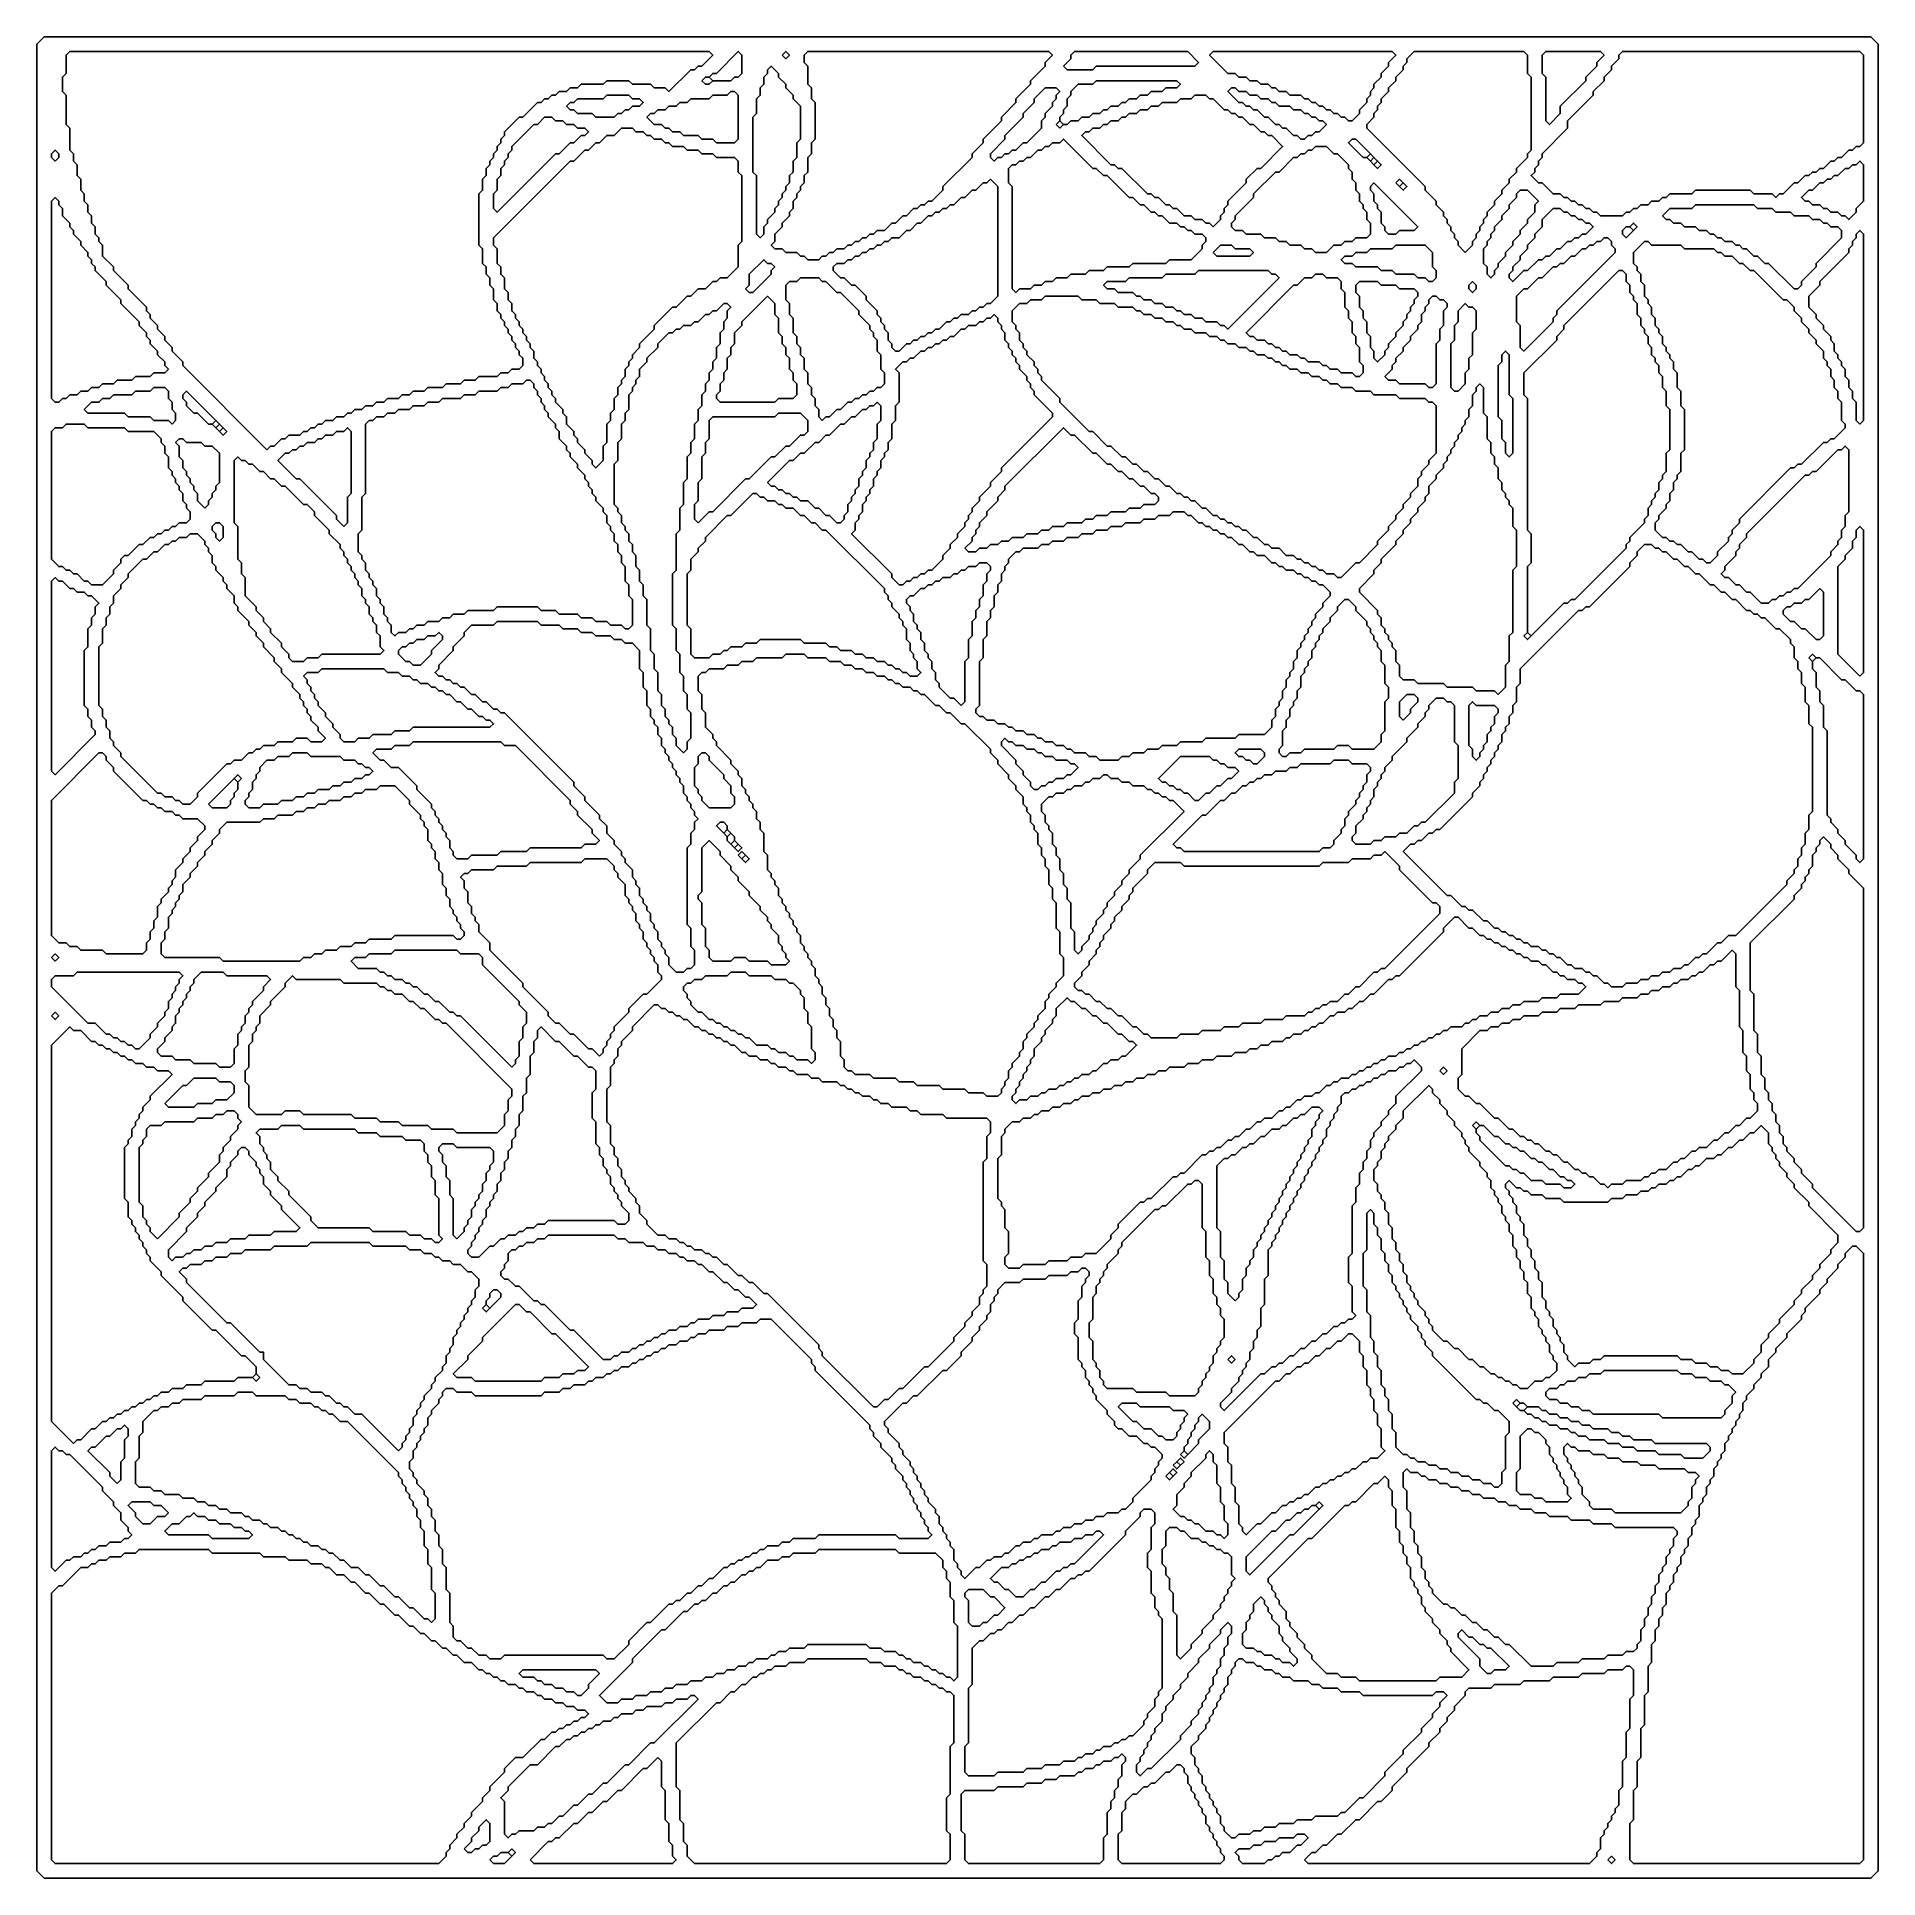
# Model space of a CAD drawing. Header units: millimetres. Extents: x 0 to 100, y 0 to 100.
import ezdxf

# ---------------------------------------------------------------- set-up
doc = ezdxf.new("R2010")
doc.units = ezdxf.units.MM
doc.layers.add('default', color=7, linetype='Continuous')

msp = doc.modelspace()

# ---------------------------------------------------------------- linework, layer by layer
at = {"layer": 'default'}
for points in [[(0, -0.4), (-0.4, 0), (-0.4, 100), (0, 100.4), (100, 100.4), (100.4, 100), (100.4, 0), (100, -0.4), (0, -0.4)], [(12.2, 77.8), (12.4, 78), (12.6, 78), (13, 78.4), (13.2, 78.4), (13.4, 78.6), (14, 78.6), (14.2, 78.8), (14.4, 78.8), (14.6, 79), (14.8, 79), (15, 79.2), (15.2, 79.2), (15.4, 79.4), (15.8, 79.4), (16, 79.6), (16.4, 79.6), (16.6, 79.8), (16.8, 79.8), (17, 80), (17.4, 80), (17.6, 80.2), (18, 80.2), (18.2, 80.4), (18.6, 80.4), (18.8, 80.6), (19.4, 80.6), (19.6, 80.8), (20, 80.8), (20.2, 81), (20.8, 81), (21, 81.2), (21.8, 81.2), (22, 81.4), (22.8, 81.4), (23, 81.6), (23.6, 81.6), (23.8, 81.8), (24.8, 81.8), (25, 82), (25.4, 82), (25.6, 82.2), (26, 82.2), (26.2, 82.4), (26.2, 82.8), (26, 83), (26, 83.2), (25.8, 83.4), (25.8, 83.6), (25.6, 83.8), (25.6, 84), (25.4, 84.2), (25.4, 84.4), (25.2, 84.6), (25.2, 84.8), (25, 85), (25, 85.2), (24.8, 85.4), (24.8, 85.8), (24.6, 86), (24.6, 86.6), (24.4, 86.8), (24.4, 87.2), (24.2, 87.4), (24.2, 87.8), (24, 88), (24, 88.8), (23.8, 89), (23.8, 91.8), (24, 92), (24, 92.6), (24.2, 92.8), (24.2, 93.2), (24.4, 93.4), (24.4, 93.6), (24.6, 93.8), (24.6, 94), (24.8, 94.2), (24.8, 94.4), (25, 94.6), (25, 94.8), (25.2, 95), (25.2, 95.2), (26, 96), (26.2, 96), (27, 96.8), (27.2, 96.8), (27.4, 97), (27.6, 97), (27.8, 97.2), (28, 97.2), (28.2, 97.4), (28.6, 97.4), (28.8, 97.6), (29.2, 97.6), (29.4, 97.8), (30.6, 97.8), (30.8, 98), (32, 98), (32.2, 97.8), (33.2, 97.8), (33.4, 97.6), (34, 97.6), (34.2, 97.4), (35.4, 98.6), (35.6, 98.6), (35.8, 98.8), (36, 98.8), (36.6, 99.4), (36.4, 99.6), (1.4, 99.6), (1.2, 99.4), (1.2, 98.4), (1, 98.2), (1, 97.4), (1.2, 97.2), (1.2, 95.6), (1.4, 95.4), (1.4, 94.2), (1.6, 94), (1.6, 93.6), (1.8, 93.4), (1.8, 92.8), (2, 92.6), (2, 92), (2.2, 91.8), (2.2, 91.4), (2.4, 91.2), (2.4, 90.8), (2.6, 90.6), (2.6, 90.2), (2.8, 90), (2.8, 89.6), (3, 89.4), (3, 89.2), (3.2, 89), (3.2, 88.4), (3.8, 87.8), (3.8, 87.6), (4.6, 86.8), (4.6, 86.6), (5.6, 85.6), (5.6, 85.4), (5.8, 85.2), (5.8, 85), (6.2, 84.6), (6.2, 84.4), (6.6, 84), (6.6, 83.8), (7, 83.4), (7, 83.2), (7.6, 82.6), (7.6, 82.4), (12.2, 77.8)], [(36.4, 98.2), (36.6, 98), (37.6, 98), (37.8, 98.2), (38, 98.2), (38.2, 98.4), (38.2, 99.4), (38, 99.6), (36.8, 98.4), (36.6, 98.4), (36.4, 98.2)], [(39, 89.6), (39.2, 89.4), (39.4, 89.6), (39.4, 90), (39.6, 90.2), (39.6, 90.4), (40, 90.8), (40, 91), (40.2, 91.2), (40.2, 91.4), (40.4, 91.6), (40.4, 91.8), (40.6, 92), (40.6, 92.2), (40.8, 92.4), (40.8, 92.8), (41, 93), (41, 93.6), (41.2, 93.8), (41.2, 94.6), (41.4, 94.8), (41.4, 96.6), (41, 97), (41, 97.2), (40.6, 97.6), (40.6, 97.8), (40.2, 98.2), (40.2, 98.4), (39.8, 98.8), (39.6, 98.6), (39.6, 98.4), (39.4, 98.2), (39.4, 97.8), (39.2, 97.6), (39.2, 97.2), (39, 97), (39, 96.2), (38.8, 96), (38.8, 93), (39, 92.8), (39, 89.6)], [(41.6, 88.4), (41.8, 88.2), (42.4, 88.2), (42.6, 88.4), (42.8, 88.4), (43, 88.6), (43.2, 88.6), (43.4, 88.8), (43.8, 88.8), (44, 89), (44.2, 89), (44.4, 89.2), (44.6, 89.2), (44.8, 89.4), (45, 89.4), (45.2, 89.6), (45.4, 89.6), (45.6, 89.8), (46, 89.8), (46.4, 90.2), (46.6, 90.2), (47, 90.6), (47.2, 90.6), (47.6, 91), (47.8, 91), (48, 91.2), (48.2, 91.2), (48.4, 91.4), (48.6, 91.4), (49.2, 92), (49.2, 92.2), (50.8, 93.8), (50.8, 94), (51.4, 94.6), (51.4, 94.8), (52.4, 95.8), (52.4, 96), (53.2, 96.8), (53.2, 97), (54, 97.8), (54, 98), (54.8, 98.8), (54.8, 99), (55.2, 99.4), (55, 99.6), (41.8, 99.6), (41.6, 99.4), (41.6, 99), (41.8, 98.8), (41.8, 97.8), (42, 97.6), (42, 97), (42.2, 96.8), (42.2, 94.8), (42, 94.6), (42, 94), (41.8, 93.8), (41.8, 93), (41.6, 92.8), (41.6, 92.4), (41.4, 92.2), (41.4, 92), (41.2, 91.8), (41.2, 91.6), (41, 91.4), (41, 91), (40.8, 90.8), (40.8, 90.6), (40.4, 90.2), (40.4, 90), (40, 89.6), (40, 89.2), (39.8, 89), (40, 88.8), (40.4, 88.8), (40.6, 88.6), (41.2, 88.6), (41.4, 88.4), (41.6, 88.4)], [(40.4, 99.4), (40.6, 99.2), (40.8, 99.4), (40.6, 99.6), (40.4, 99.4)], [(55.8, 98.8), (56, 98.6), (57.4, 98.6), (57.6, 98.8), (63, 98.8), (63.2, 99), (62.6, 99.6), (56.4, 99.6), (56.2, 99.4), (56.2, 99.2), (55.8, 98.8)], [(71.2, 96), (71.4, 95.8), (71.6, 95.8), (72, 96.2), (72, 96.4), (72.4, 96.8), (72.4, 97), (72.6, 97.2), (72.6, 97.4), (72.8, 97.6), (72.8, 97.8), (73.2, 98.2), (73.2, 98.4), (73.6, 98.8), (73.6, 99), (74, 99.4), (73.8, 99.6), (64, 99.6), (63.8, 99.4), (64.8, 98.4), (65.2, 98.4), (65.4, 98.2), (65.8, 98.2), (66, 98), (66.4, 98), (66.6, 97.8), (67, 97.8), (67.2, 97.6), (67.4, 97.6), (67.6, 97.4), (68, 97.4), (68.2, 97.2), (68.8, 97.2), (69, 97), (69.2, 97), (69.4, 96.8), (69.6, 96.8), (69.8, 96.6), (70, 96.6), (70.2, 96.4), (70.4, 96.4), (70.6, 96.2), (70.8, 96.2), (71, 96), (71.2, 96)], [(77.8, 88.6), (78.2, 89), (78.2, 89.2), (78.4, 89.4), (78.4, 89.6), (78.6, 89.8), (78.6, 90), (78.8, 90.2), (78.8, 90.4), (79, 90.6), (79, 90.8), (79.4, 91.2), (79.4, 91.4), (79.8, 91.8), (79.8, 92), (80.2, 92.4), (80.2, 92.6), (80.6, 93), (80.6, 93.2), (81.2, 93.8), (81.2, 94), (81.4, 94.2), (81.4, 98.2), (81.2, 98.4), (81.2, 99.4), (81, 99.6), (75, 99.6), (74.6, 99.2), (74.6, 99), (74.4, 98.8), (74.4, 98.6), (74, 98.2), (74, 98), (73.6, 97.6), (73.6, 97.4), (73.2, 97), (73.2, 96.8), (73, 96.6), (73, 96.4), (72.8, 96.2), (72.8, 96), (72.4, 95.6), (72.4, 95.4), (75.6, 92.2), (75.6, 92), (76.2, 91.4), (76.2, 91.2), (76.6, 90.8), (76.6, 90.6), (76.8, 90.4), (76.8, 90.2), (77, 90), (77, 89.8), (77.2, 89.6), (77.2, 89.4), (77.4, 89.2), (77.4, 89), (77.8, 88.6)], [(85, 90.8), (85.2, 90.6), (86.4, 90.6), (86.6, 90.8), (86.8, 90.8), (87, 91), (87.2, 91), (87.4, 91.2), (87.8, 91.2), (88, 91.4), (88.4, 91.4), (88.6, 91.6), (88.8, 91.6), (89, 91.8), (90.2, 91.8), (90.4, 92), (93.4, 92), (93.6, 91.8), (94.6, 91.8), (94.8, 91.6), (95, 91.8), (95.2, 91.8), (95.8, 92.4), (96, 92.4), (96.4, 92.8), (96.6, 92.8), (96.8, 93), (97, 93), (97.2, 93.2), (97.4, 93.2), (97.8, 93.6), (98, 93.6), (98.2, 93.8), (98.4, 93.8), (98.8, 94.2), (99, 94.2), (99.2, 94.4), (99.4, 94.4), (99.6, 94.6), (99.6, 99.4), (99.4, 99.6), (86.4, 99.6), (86.2, 99.4), (86.2, 99.2), (85.8, 98.8), (85.8, 98.6), (85.4, 98.2), (85.4, 98), (84.8, 97.4), (84.8, 97.2), (83.4, 95.8), (83.4, 95.4), (82, 94), (82, 93.8), (81.8, 93.6), (81.8, 93.4), (81.6, 93.2), (81.6, 93), (81.4, 92.8), (81.8, 92.4), (82, 92.4), (82.6, 91.8), (83, 91.8), (83.2, 91.6), (83.4, 91.6), (83.6, 91.4), (83.8, 91.4), (84, 91.2), (84.2, 91.2), (84.4, 91), (84.6, 91), (84.8, 90.8), (85, 90.8)], [(82.2, 95.8), (82.4, 95.6), (83, 96.2), (83, 96.6), (84.4, 98), (84.4, 98.2), (85, 98.8), (85, 99), (85.4, 99.4), (85.2, 99.6), (82.2, 99.6), (82, 99.4), (82, 98.4), (82.2, 98.2), (82.2, 95.8)], [(36, 98), (36.2, 97.8), (36.4, 97.8), (36.6, 98), (36.4, 98.2), (36.2, 98.2), (36, 98)], [(55.6, 95.8), (55.8, 95.6), (56, 95.6), (56.2, 95.8), (56.6, 95.8), (56.8, 96), (57.2, 96), (57.4, 96.2), (57.8, 96.2), (58, 96.4), (58.2, 96.4), (58.4, 96.6), (58.8, 96.6), (59, 96.8), (59.2, 96.8), (59.4, 97), (59.8, 97), (60, 97.2), (60.4, 97.2), (60.6, 97.4), (61.2, 97.4), (61.4, 97.6), (62, 97.6), (62.2, 97.8), (62, 98), (57.6, 98), (57.4, 97.8), (56.6, 97.8), (56.2, 97.4), (56.2, 97.2), (56, 97), (56, 96.6), (55.8, 96.4), (55.8, 96.2), (55.6, 96), (55.6, 95.8)], [(30, 96.2), (30.2, 96), (31.2, 96), (31.4, 96.2), (31.6, 96.2), (31.8, 96.4), (32, 96.4), (32.2, 96.6), (32.6, 96.6), (32.8, 96.8), (32.6, 97), (32.2, 97), (32, 97.2), (30.8, 97.2), (30.6, 97), (29.2, 97), (29, 96.8), (28.8, 96.8), (28.6, 96.6), (28.8, 96.4), (29, 96.4), (29.2, 96.2), (30, 96.2)], [(36.6, 94.8), (36.8, 94.6), (37.8, 94.6), (38, 94.8), (38, 97.2), (37.8, 97.4), (37.6, 97.4), (37.4, 97.2), (36.6, 97.2), (36.4, 97), (35.4, 97), (35.2, 96.8), (34.8, 96.8), (34.6, 96.6), (34.2, 96.6), (34, 96.4), (33.6, 96.4), (33.4, 96.2), (33.2, 96.2), (33, 96), (33.4, 95.6), (33.8, 95.6), (34, 95.4), (34.2, 95.4), (34.4, 95.2), (34.8, 95.2), (35, 95), (35.8, 95), (36, 94.8), (36.6, 94.8)], [(51.8, 93.8), (52, 93.6), (52.2, 93.8), (52.4, 93.8), (52.6, 94), (52.8, 94), (53, 94.2), (53.2, 94.2), (53.6, 94.6), (53.8, 94.6), (54.6, 95.4), (54.6, 95.8), (54.8, 96), (54.8, 96.2), (55.2, 96.6), (55.2, 96.8), (55.4, 97), (55.4, 97.2), (55.6, 97.4), (55.4, 97.6), (54.8, 97.6), (54.2, 97), (54.2, 96.8), (53.6, 96.2), (53.6, 96), (52.6, 95), (52.6, 94.8), (51.8, 94), (51.8, 93.8)], [(63.8, 90.2), (64, 90), (64.4, 90.4), (64.4, 90.6), (64.6, 90.8), (64.6, 91), (64.8, 91.2), (64.8, 91.4), (65.8, 92.4), (65.8, 92.6), (66.4, 93.2), (66.6, 93.2), (67.8, 94.4), (67.2, 95), (67, 95), (66.8, 95.2), (66.6, 95.2), (66.2, 95.6), (66, 95.6), (65.6, 96), (65.4, 96), (65.2, 96.2), (65, 96.2), (64.8, 96.4), (64.6, 96.4), (64, 97), (63.8, 97), (63.6, 97.2), (63, 97.2), (62.8, 97), (62.2, 97), (62, 96.8), (61.2, 96.8), (61, 96.6), (60.6, 96.6), (60.4, 96.4), (60, 96.4), (59.8, 96.2), (59.4, 96.2), (59.2, 96), (59, 96), (58.8, 95.8), (58.4, 95.8), (58.2, 95.6), (58, 95.6), (57.8, 95.4), (57.4, 95.4), (57.2, 95.2), (57, 95.2), (56.8, 95), (58.4, 93.4), (58.6, 93.4), (58.8, 93.2), (59, 93.2), (60.4, 91.8), (60.6, 91.8), (60.8, 91.6), (61, 91.6), (61.4, 91.2), (61.6, 91.2), (61.8, 91), (62, 91), (62.4, 90.6), (62.8, 90.6), (63, 90.4), (63.4, 90.4), (63.6, 90.2), (63.8, 90.2)], [(68.6, 95), (68.8, 94.8), (69, 94.8), (69.2, 95), (69.4, 95), (69.6, 95.2), (69.8, 95.2), (70.2, 95.6), (70, 95.8), (69.8, 95.8), (69.6, 96), (69.4, 96), (69.2, 96.2), (69, 96.2), (68.8, 96.4), (68.4, 96.4), (68.2, 96.6), (67.6, 96.6), (67.4, 96.8), (67.2, 96.8), (67, 97), (66.6, 97), (66.4, 97.2), (66, 97.2), (65.8, 97.4), (65.4, 97.4), (65.2, 97.6), (65, 97.6), (64.8, 97.4), (65.4, 96.8), (65.6, 96.8), (65.8, 96.6), (66, 96.6), (66.2, 96.4), (66.4, 96.4), (66.8, 96), (67, 96), (67.4, 95.6), (67.6, 95.6), (67.8, 95.4), (68, 95.4), (68.4, 95), (68.6, 95)], [(24.6, 91), (24.8, 90.8), (28, 94), (28.2, 94), (28.8, 94.6), (29, 94.6), (29.4, 95), (29.6, 95), (29.8, 95.2), (29.6, 95.4), (29.2, 95.4), (29, 95.6), (28.6, 95.6), (28.4, 95.8), (28, 95.8), (27.8, 96), (27.4, 96), (27, 95.6), (26.8, 95.6), (25.6, 94.4), (25.6, 94.2), (25.4, 94), (25.4, 93.8), (25.2, 93.6), (25.2, 93.4), (25, 93.2), (25, 92.8), (24.8, 92.6), (24.8, 92), (24.6, 91.8), (24.6, 91)], [(55.4, 95.6), (55.6, 95.4), (55.8, 95.6), (55.6, 95.8), (55.4, 95.6)], [(30, 77), (30.2, 76.8), (30.6, 77.2), (30.6, 78), (30.8, 78.2), (30.8, 79.2), (31, 79.4), (31, 79.8), (31.2, 80), (31.2, 80.6), (31.4, 80.8), (31.4, 81.2), (31.6, 81.4), (31.6, 81.6), (31.8, 81.8), (31.8, 82.2), (32, 82.4), (32, 82.6), (32.2, 82.8), (32.2, 83), (32.6, 83.4), (32.6, 83.6), (33.4, 84.4), (33.4, 84.6), (34.4, 85.6), (34.6, 85.6), (35.2, 86.2), (35.4, 86.2), (35.8, 86.6), (36.2, 86.6), (36.6, 87), (36.8, 87), (37, 87.2), (37.4, 87.2), (38, 87.8), (38, 89), (38.2, 89.2), (38.2, 92.8), (38, 93), (38, 93.6), (37.8, 93.8), (36.8, 93.8), (36.6, 94), (36, 94), (35.8, 94.2), (35.2, 94.2), (35, 94.4), (34.4, 94.4), (34.2, 94.6), (34, 94.6), (33.8, 94.8), (33.4, 94.8), (33.2, 95), (33, 95), (32.8, 95.2), (32.4, 95.2), (32.2, 95.4), (31.6, 95.4), (31.2, 95), (30.8, 95), (30.4, 94.6), (30.2, 94.6), (29.8, 94.2), (29.6, 94.2), (29, 93.6), (28.8, 93.6), (24.6, 89.4), (24.6, 89), (24.8, 88.8), (24.8, 88), (25, 87.8), (25, 87.4), (25.2, 87.2), (25.2, 86.6), (25.4, 86.4), (25.4, 86), (25.6, 85.8), (25.6, 85.4), (25.8, 85.2), (25.8, 85), (26, 84.8), (26, 84.6), (26.2, 84.4), (26.2, 84.2), (26.4, 84), (26.4, 83.8), (26.6, 83.6), (26.6, 83.4), (26.8, 83.2), (26.8, 82.8), (27, 82.6), (27, 82.4), (27.2, 82.2), (27.2, 82), (27.4, 81.8), (27.4, 81.6), (27.6, 81.4), (27.6, 81.2), (27.8, 81), (27.8, 80.8), (28, 80.6), (28, 80.4), (28.4, 80), (28.4, 79.8), (28.6, 79.6), (28.6, 79.2), (29, 78.8), (29, 78.6), (29.2, 78.4), (29.2, 78.2), (29.6, 77.8), (29.6, 77.6), (30, 77.2), (30, 77)], [(53, 86.6), (53.2, 86.4), (53.4, 86.6), (54, 86.6), (54.2, 86.8), (54.6, 86.8), (54.8, 87), (55.2, 87), (55.4, 87.2), (56, 87.2), (56.2, 87.4), (57, 87.4), (57.2, 87.6), (58, 87.6), (58.2, 87.8), (59.4, 87.8), (59.6, 88), (61.4, 88), (61.6, 88.2), (62.8, 88.2), (63.4, 88.8), (63.4, 89), (63.6, 89.2), (63.6, 89.4), (63.4, 89.6), (63, 89.6), (62.8, 89.8), (62.6, 89.8), (62.4, 90), (62.2, 90), (62, 90.2), (61.6, 90.2), (61.2, 90.6), (61, 90.6), (60.8, 90.8), (60.6, 90.8), (60.2, 91.2), (60, 91.2), (59.6, 91.6), (59.4, 91.6), (58.2, 92.8), (58, 92.8), (57.6, 93.2), (57.4, 93.2), (55.8, 94.8), (55.6, 94.6), (55.2, 94.6), (55, 94.4), (54.8, 94.4), (54.6, 94.2), (54.4, 94.2), (54, 93.8), (53.8, 93.8), (53.6, 93.6), (53.4, 93.6), (53.2, 93.4), (53, 93.4), (52.8, 93.2), (52.8, 92.4), (53, 92.2), (53, 86.6)], [(72.2, 93.8), (72.4, 93.8), (72.6, 94), (71.8, 94.8), (71.6, 94.8), (71.4, 94.6), (72.2, 93.8)], [(0.4, 93.8), (0.6, 93.6), (0.8, 93.8), (0.8, 94), (0.6, 94.2), (0.4, 94), (0.4, 93.8)], [(69.4, 88.8), (69.6, 88.6), (70.2, 88.6), (70.6, 89), (71, 89), (71.2, 89.2), (71.6, 89.2), (71.8, 89.4), (72.4, 89.4), (72.6, 89.6), (72.6, 90.2), (72.4, 90.4), (72.4, 90.8), (72.2, 91), (72.2, 91.2), (72, 91.4), (72, 91.8), (71.8, 92), (71.8, 92.4), (71.6, 92.6), (71.6, 93), (71.4, 93.2), (71.4, 93.4), (70.8, 94), (70.6, 94), (70.2, 94.4), (69.6, 94.4), (69.4, 94.2), (69.2, 94.2), (69, 94), (68.8, 94), (68.6, 93.8), (68.4, 93.8), (67.6, 93), (67.4, 93), (66.2, 91.8), (66.2, 91.6), (65.2, 90.6), (65.2, 90.4), (65, 90.2), (65, 90), (65.2, 89.8), (65.6, 89.8), (65.8, 89.6), (66.6, 89.6), (66.8, 89.4), (67.4, 89.4), (67.6, 89.2), (68, 89.2), (68.2, 89), (68.8, 89), (69, 88.8), (69.4, 88.8)], [(72.4, 93.8), (72.6, 93.6), (72.8, 93.8), (72.6, 94), (72.4, 93.8)], [(72.6, 93.6), (72.8, 93.4), (73, 93.6), (72.8, 93.8), (72.6, 93.6)], [(72.8, 93.4), (73, 93.2), (73.2, 93.4), (73, 93.6), (72.8, 93.4)], [(98.6, 90.6), (98.8, 90.4), (99.2, 90.8), (99.2, 91), (99.6, 91.4), (99.6, 93.4), (99.4, 93.6), (99.2, 93.4), (99, 93.4), (98.8, 93.2), (98.6, 93.2), (98.2, 92.8), (98, 92.8), (97.8, 92.6), (97.6, 92.6), (97.4, 92.4), (97.2, 92.4), (96.8, 92), (96.6, 92), (96.2, 91.6), (96.4, 91.4), (96.6, 91.4), (96.8, 91.2), (97.2, 91.2), (97.4, 91), (97.6, 91), (97.8, 90.8), (98.2, 90.8), (98.4, 90.6), (98.6, 90.6)], [(46.4, 83.4), (46.6, 83.2), (46.8, 83.2), (47.2, 83.6), (47.4, 83.6), (47.6, 83.8), (47.8, 83.8), (48, 84), (48.2, 84), (48.4, 84.2), (48.6, 84.2), (48.8, 84.4), (49, 84.4), (49.4, 84.8), (49.6, 84.8), (49.8, 85), (50, 85), (50.2, 85.2), (50.6, 85.2), (50.8, 85.4), (51, 85.4), (51.2, 85.6), (51.4, 85.6), (51.6, 85.8), (51.8, 85.8), (52.2, 86.2), (52.2, 92.2), (51.8, 92.6), (51.6, 92.4), (51.4, 92.4), (51, 92), (50.8, 92), (50.4, 91.6), (50.2, 91.6), (49.8, 91.2), (49.6, 91.2), (49.4, 91), (49.2, 91), (49, 90.8), (48.8, 90.8), (48.6, 90.6), (48.4, 90.6), (48, 90.2), (47.8, 90.2), (47.4, 89.8), (47.2, 89.8), (46.8, 89.4), (46.4, 89.4), (46.2, 89.2), (46, 89.2), (45.8, 89), (45.6, 89), (45.4, 88.8), (45.2, 88.8), (45, 88.6), (44.8, 88.6), (44.6, 88.4), (44.4, 88.4), (44.2, 88.2), (44, 88.2), (43.8, 88), (43.4, 88), (43.2, 87.8), (43.2, 87.6), (43.6, 87.2), (43.8, 87.2), (44.2, 86.8), (44.4, 86.8), (45, 86.2), (45, 86), (45.6, 85.4), (45.6, 85.2), (45.8, 85), (45.8, 84.8), (46, 84.6), (46, 84.4), (46.2, 84.2), (46.2, 83.8), (46.4, 83.6), (46.4, 83.4)], [(73.4, 89.8), (73.6, 89.6), (74, 89.6), (74.2, 89.8), (75, 89.8), (75.2, 90), (72.8, 92.4), (72.6, 92.2), (72.6, 92), (72.8, 91.8), (72.8, 91.4), (73, 91.2), (73, 91), (73.2, 90.8), (73.2, 90.2), (73.4, 90), (73.4, 89.8)], [(74, 92.4), (74.2, 92.2), (74.4, 92.4), (74.2, 92.6), (74, 92.4)], [(74.2, 92.2), (74.4, 92), (74.6, 92.2), (74.4, 92.4), (74.2, 92.2)], [(79, 87.4), (79.2, 87.2), (79.4, 87.4), (79.4, 87.6), (79.6, 87.8), (79.6, 88), (80, 88.4), (80, 88.6), (80.4, 89), (80.4, 89.2), (80.8, 89.6), (80.8, 89.8), (81.2, 90.2), (81.2, 90.4), (81.6, 90.8), (81.6, 91.2), (81.8, 91.4), (81.2, 92), (80.8, 92), (80.6, 91.8), (80.6, 91.6), (80.2, 91.2), (80.2, 91), (79.8, 90.6), (79.8, 90.4), (79.4, 90), (79.4, 89.8), (79.2, 89.6), (79.2, 89.4), (79, 89.2), (79, 89), (78.8, 88.8), (78.8, 88), (79, 87.8), (79, 87.4)], [(0.4, 80.6), (0.6, 80.4), (0.8, 80.4), (1, 80.6), (1.2, 80.6), (1.4, 80.8), (1.8, 80.8), (2, 81), (2.4, 81), (2.6, 81.2), (3, 81.2), (3.2, 81.4), (3.8, 81.4), (4, 81.6), (4.8, 81.6), (5, 81.8), (5.8, 81.8), (6, 82), (6.6, 82), (6.8, 82.2), (6.6, 82.4), (6.6, 82.6), (6.2, 83), (6.2, 83.2), (5.8, 83.6), (5.8, 83.8), (5.6, 84), (5.6, 84.2), (5.2, 84.6), (5.2, 84.8), (4.2, 85.8), (4.2, 86), (3.4, 86.8), (3.4, 87), (2.8, 87.6), (2.8, 87.8), (2.6, 88), (2.6, 88.2), (2.4, 88.4), (2.4, 88.6), (2, 89), (2, 89.2), (1.6, 89.6), (1.6, 89.8), (1.4, 90), (1.4, 90.2), (1, 90.6), (1, 91), (0.8, 91.2), (0.8, 91.4), (0.6, 91.6), (0.4, 91.4), (0.4, 80.6)], [(80.2, 87.2), (80.4, 87), (81, 87.6), (81.2, 87.6), (81.8, 88.2), (82, 88.2), (82.2, 88.4), (82.4, 88.4), (82.8, 88.8), (83, 88.8), (83.4, 89.2), (83.6, 89.2), (83.8, 89.4), (84, 89.4), (84.2, 89.6), (84.4, 89.6), (84.8, 90), (84.6, 90.2), (84.4, 90.2), (84.2, 90.4), (84, 90.4), (83.8, 90.6), (83.6, 90.6), (83.4, 90.8), (83.2, 90.8), (83, 91), (82.6, 91), (82, 90.4), (82, 90), (81.6, 89.6), (81.6, 89.4), (81.2, 89), (81.2, 88.8), (80.8, 88.4), (80.8, 88.2), (80.4, 87.8), (80.4, 87.6), (80.2, 87.4), (80.2, 87.2)], [(95.8, 86.6), (96, 86.6), (96.2, 86.8), (96.2, 87), (97, 87.8), (97, 88), (98.4, 89.4), (98.4, 89.8), (98.2, 90), (97.8, 90), (97.6, 90.2), (97.4, 90.2), (97.2, 90.4), (96.8, 90.4), (96.6, 90.6), (95.8, 90.6), (95.6, 90.8), (94.8, 90.8), (94.6, 91), (93.8, 91), (93.6, 91.2), (90.4, 91.2), (90.2, 91), (89, 91), (88.6, 90.6), (88.8, 90.4), (89, 90.4), (89.2, 90.2), (89.6, 90.2), (89.8, 90), (90.4, 90), (90.6, 89.8), (91, 89.8), (91.2, 89.6), (91.4, 89.6), (91.6, 89.4), (91.8, 89.4), (92, 89.2), (92.4, 89.2), (92.6, 89), (92.8, 89), (93, 88.8), (93.2, 88.8), (93.6, 88.4), (93.8, 88.4), (94.2, 88), (94.4, 88), (95.8, 86.6)], [(86.4, 89.6), (86.6, 89.4), (87, 89.8), (86.8, 90), (86.6, 90), (86.4, 89.8), (86.4, 89.6)], [(86.8, 90), (87, 89.8), (87.2, 90), (87, 90.2), (86.8, 90)], [(99.2, 79.4), (99.4, 79.2), (99.6, 79.4), (99.6, 89.6), (99.4, 89.8), (99.2, 89.6), (99.2, 89.4), (99, 89.2), (99, 89), (98.8, 88.8), (98.8, 88.6), (97.2, 87), (97.2, 86.8), (96.6, 86.2), (96.6, 85.6), (97, 85.2), (97, 85), (97.4, 84.6), (97.4, 84.4), (97.8, 84), (97.8, 83.8), (98, 83.6), (98, 83.2), (98.2, 83), (98.2, 82.8), (98.4, 82.6), (98.4, 82.4), (98.6, 82.2), (98.6, 81.8), (98.8, 81.6), (98.8, 81.2), (99, 81), (99, 80.6), (99.2, 80.4), (99.2, 79.4)], [(64, 88.6), (64.2, 88.4), (66, 88.4), (66.2, 88.6), (66, 88.8), (65.2, 88.8), (65, 89), (64.4, 89), (64, 88.6)], [(75.6, 87.2), (75.8, 87), (76, 87), (76.2, 87.2), (76.2, 87.6), (76, 87.8), (76, 88.6), (75.6, 89), (74, 89), (73.8, 88.8), (72.6, 88.8), (72.4, 88.6), (71.8, 88.6), (71.6, 88.4), (71.2, 88.4), (71, 88.2), (71.2, 88), (71.6, 88), (71.8, 87.8), (73, 87.8), (73.2, 87.6), (73.8, 87.6), (74, 87.4), (75, 87.4), (75.2, 87.2), (75.6, 87.2)], [(80.8, 83.4), (81, 83.2), (82.6, 84.8), (82.6, 85), (82.8, 85.2), (82.8, 85.4), (86, 88.6), (86, 88.8), (85.8, 89), (85.8, 89.2), (85.6, 89.4), (85.4, 89.4), (85.2, 89.2), (85, 89.2), (84.8, 89), (84.6, 89), (84.4, 88.8), (84.2, 88.8), (83.8, 88.4), (83.6, 88.4), (83.2, 88), (83, 88), (82.8, 87.8), (82.6, 87.8), (82, 87.2), (81.8, 87.2), (81.2, 86.6), (81, 86.6), (80.6, 86.2), (80.6, 84.8), (80.8, 84.6), (80.8, 83.4)], [(90.8, 71.8), (91, 71.6), (91.2, 71.6), (91.6, 72), (91.6, 72.2), (92.2, 72.8), (92.2, 73), (92.4, 73.2), (92.4, 73.4), (92.8, 73.8), (92.8, 74), (95.6, 76.8), (95.8, 76.8), (96, 77), (96.2, 77), (97.4, 78.2), (97.6, 78.2), (97.8, 78.4), (98, 78.4), (98.6, 79), (98.6, 79.2), (98.4, 79.4), (98.4, 80.4), (98.2, 80.6), (98.2, 81), (98, 81.2), (98, 81.6), (97.8, 81.8), (97.8, 82.2), (97.6, 82.4), (97.6, 82.6), (97.4, 82.8), (97.4, 83.2), (97, 83.6), (97, 83.8), (96.6, 84.2), (96.6, 84.4), (96.2, 84.8), (96.2, 85), (95.8, 85.4), (95.8, 85.6), (95.4, 86), (95.2, 86), (93.6, 87.6), (93.4, 87.6), (93, 88), (92.8, 88), (92.4, 88.4), (92, 88.4), (91.8, 88.6), (91.6, 88.6), (91.4, 88.8), (89.8, 88.8), (89.6, 89), (88, 89), (87.8, 89.2), (87.6, 89.2), (87, 88.6), (87, 88), (87.2, 87.8), (87.2, 87.6), (87.4, 87.4), (87.4, 87), (87.6, 86.8), (87.6, 86.2), (87.8, 86), (87.8, 85.8), (88, 85.6), (88, 85.2), (88.2, 85), (88.2, 84.6), (88.4, 84.4), (88.4, 84.2), (88.6, 84), (88.6, 83.6), (88.8, 83.4), (88.8, 83.2), (89, 83), (89, 82.8), (89.2, 82.6), (89.2, 82.2), (89.4, 82), (89.4, 81.2), (89.6, 81), (89.6, 80.2), (89.8, 80), (89.8, 77.8), (89.6, 77.6), (89.6, 76.6), (89.4, 76.4), (89.4, 76.2), (89.2, 76), (89.2, 75.6), (89, 75.4), (89, 75), (88.8, 74.8), (88.8, 74.6), (88.4, 74.2), (88.4, 74), (88.2, 73.8), (88.2, 73.4), (88.6, 73), (88.8, 73), (89, 72.8), (89.2, 72.8), (89.4, 72.6), (89.6, 72.6), (90, 72.2), (90.2, 72.2), (90.6, 71.8), (90.8, 71.8)], [(38.4, 86.6), (38.6, 86.4), (38.8, 86.4), (39.8, 87.4), (39.8, 87.6), (40, 87.8), (39.8, 88), (39.6, 88), (39.4, 88.2), (38.6, 87.4), (38.6, 86.8), (38.4, 86.6)], [(42.4, 79.6), (42.6, 79.4), (42.8, 79.6), (43, 79.6), (43.4, 80), (43.6, 80), (44, 80.4), (44.2, 80.4), (44.4, 80.6), (44.6, 80.6), (44.8, 80.8), (45, 80.8), (45.2, 81), (45.4, 81), (45.6, 81.2), (45.8, 81.2), (46, 81.4), (46, 82), (45.8, 82.2), (45.8, 83), (45.6, 83.2), (45.6, 83.8), (45.4, 84), (45.4, 84.2), (45.2, 84.4), (45.2, 84.6), (44.6, 85.2), (44.6, 85.4), (43.6, 86.4), (43.4, 86.4), (42.8, 87), (42.6, 87), (42.4, 87.2), (41.4, 87.2), (41.2, 87), (40.8, 87), (40.6, 86.8), (40.6, 86), (40.8, 85.8), (40.8, 85.2), (41, 85), (41, 84.2), (41.2, 84), (41.2, 83.6), (41.4, 83.4), (41.4, 83), (41.6, 82.8), (41.6, 82.2), (41.8, 82), (41.8, 81.4), (42, 81.2), (42, 80.8), (42.2, 80.6), (42.2, 80.2), (42.4, 80), (42.4, 79.6)], [(64.6, 84.6), (64.8, 84.4), (67.6, 87.2), (67.4, 87.4), (67.2, 87.4), (67, 87.6), (63.2, 87.6), (63, 87.4), (61.4, 87.4), (61.2, 87.2), (59.4, 87.2), (59.2, 87), (58.2, 87), (58, 86.8), (58.2, 86.6), (58.6, 86.6), (58.8, 86.4), (59.6, 86.4), (59.8, 86.2), (60, 86.2), (60.2, 86), (60.6, 86), (60.8, 85.8), (61.2, 85.8), (61.4, 85.6), (61.8, 85.6), (62, 85.4), (62.2, 85.4), (62.4, 85.2), (62.8, 85.2), (63, 85), (63.4, 85), (63.6, 84.8), (64.2, 84.8), (64.4, 84.6), (64.6, 84.6)], [(71.6, 82), (71.8, 81.8), (72, 81.8), (72.2, 82), (72.2, 82.4), (72, 82.6), (72, 83.4), (71.8, 83.6), (71.8, 84), (71.6, 84.2), (71.6, 84.8), (71.4, 85), (71.4, 85.4), (71.2, 85.6), (71.2, 86.4), (71, 86.6), (71, 87), (70.8, 87.2), (70.2, 87.2), (70, 87.4), (69.6, 87.4), (69.4, 87.2), (69, 87.2), (68.6, 86.8), (68.4, 86.8), (65.8, 84.2), (66, 84), (66.2, 84), (66.4, 83.8), (66.8, 83.8), (67, 83.6), (67.2, 83.6), (67.4, 83.4), (67.6, 83.4), (67.8, 83.2), (68, 83.2), (68.2, 83), (68.6, 83), (68.8, 82.8), (69, 82.8), (69.2, 82.6), (69.8, 82.6), (70, 82.4), (70.2, 82.4), (70.4, 82.2), (70.8, 82.2), (71, 82), (71.6, 82)], [(72.8, 82.8), (73, 82.6), (73.4, 83), (73.4, 83.2), (73.6, 83.4), (73.6, 83.6), (74, 84), (74, 84.2), (74.4, 84.6), (74.4, 84.8), (74.6, 85), (74.6, 85.2), (74.8, 85.4), (74.8, 85.6), (75, 85.8), (75, 86), (75.2, 86.2), (75.2, 86.4), (75, 86.6), (74.2, 86.6), (74, 86.8), (73.2, 86.8), (73, 87), (72, 87), (71.8, 86.8), (71.8, 86.4), (72, 86.2), (72, 85.6), (72.2, 85.4), (72.2, 85), (72.4, 84.8), (72.4, 84.2), (72.6, 84), (72.6, 83.4), (72.8, 83.2), (72.8, 82.8)], [(78, 86.6), (78.2, 86.4), (78.4, 86.6), (78.4, 86.8), (78.2, 87), (78, 86.8), (78, 86.6)], [(81.2, 67.8), (81.4, 67.6), (83.2, 69.4), (83.4, 69.4), (83.6, 69.6), (83.8, 69.6), (86.6, 72.4), (86.6, 72.6), (86.8, 72.8), (86.8, 73), (87.6, 73.8), (87.6, 74), (87.8, 74.2), (87.8, 74.6), (88, 74.8), (88, 75), (88.2, 75.2), (88.2, 75.4), (88.4, 75.6), (88.4, 76), (88.6, 76.2), (88.6, 76.4), (88.8, 76.6), (88.8, 77.6), (89, 77.8), (89, 80), (88.8, 80.2), (88.8, 81), (88.6, 81.2), (88.6, 81.8), (88.4, 82), (88.4, 82.4), (88.2, 82.6), (88.2, 82.8), (88, 83), (88, 83.4), (87.8, 83.6), (87.8, 84), (87.6, 84.2), (87.6, 84.4), (87.4, 84.6), (87.4, 85), (87.2, 85.2), (87.2, 85.8), (87, 86), (87, 86.2), (86.8, 86.4), (86.8, 86.8), (86.6, 87), (86.6, 87.4), (86.4, 87.6), (86.2, 87.6), (83.2, 84.6), (83.2, 84.4), (82.8, 84), (82.8, 83.8), (81, 82), (81, 80.8), (81.2, 80.6), (81.2, 73.4), (81.4, 73.2), (81.4, 71.6), (81.2, 71.4), (81.2, 67.8)], [(35, 61.2), (35.2, 61.4), (35.2, 61.8), (35.4, 62), (35.4, 63.4), (35.2, 63.6), (35.2, 64.4), (35, 64.6), (35, 65.4), (34.8, 65.6), (34.8, 66.6), (34.6, 66.8), (34.6, 68), (34.4, 68.2), (34.4, 71), (34.6, 71.2), (34.6, 73.2), (34.8, 73.4), (34.8, 74.6), (35, 74.8), (35, 76), (35.2, 76.2), (35.2, 77.4), (35.4, 77.6), (35.4, 78.2), (35.6, 78.4), (35.6, 79.2), (35.8, 79.4), (35.8, 80), (36, 80.2), (36, 80.8), (36.2, 81), (36.2, 81.4), (36.4, 81.6), (36.4, 82), (36.6, 82.2), (36.6, 82.6), (36.8, 82.8), (36.8, 83.4), (37, 83.6), (37, 84.2), (37.2, 84.4), (37.2, 84.8), (37.4, 85), (37.4, 85.4), (37.6, 85.6), (37.4, 85.8), (37.2, 85.8), (36.8, 85.4), (36.6, 85.4), (36.4, 85.2), (36.2, 85.2), (35.8, 84.8), (35.6, 84.8), (35.4, 84.6), (35, 84.6), (34.8, 84.4), (34.6, 84.4), (34.4, 84.2), (34.2, 84.2), (33.6, 83.6), (33.6, 83.4), (33, 82.8), (33, 82.6), (32.6, 82.2), (32.6, 81.8), (32.4, 81.6), (32.4, 81.4), (32.2, 81.2), (32.2, 81), (32, 80.8), (32, 80), (31.8, 79.8), (31.8, 79.4), (31.6, 79.2), (31.6, 78.4), (31.4, 78.2), (31.4, 77.2), (31.2, 77), (31.2, 74.8), (31.4, 74.6), (31.4, 74.4), (31.6, 74.2), (31.6, 73.8), (31.8, 73.6), (31.8, 73.4), (32, 73.2), (32, 72.8), (32.2, 72.6), (32.2, 72.2), (32.4, 72), (32.4, 71.4), (32.6, 71.2), (32.6, 70.6), (32.8, 70.4), (32.8, 69.8), (33, 69.6), (33, 68.2), (33.2, 68), (33.2, 66.8), (33.4, 66.6), (33.4, 65.8), (33.6, 65.6), (33.6, 64.6), (33.8, 64.4), (33.8, 63.8), (34, 63.6), (34, 63.2), (34.2, 63), (34.2, 62.8), (34.4, 62.6), (34.4, 62.2), (34.6, 62), (34.6, 61.6), (35, 61.2)], [(36.8, 80.6), (37, 80.4), (40, 80.4), (40.2, 80.6), (41, 80.6), (41.2, 80.8), (41.2, 81.4), (41, 81.6), (41, 82), (40.8, 82.2), (40.8, 82.8), (40.6, 83), (40.6, 83.4), (40.4, 83.6), (40.4, 84), (40.2, 84.2), (40.2, 85), (40, 85.2), (40, 85.8), (39.6, 86.2), (38.2, 84.8), (38.2, 84.6), (37.8, 84.2), (37.8, 83.6), (37.6, 83.4), (37.6, 83), (37.4, 82.8), (37.4, 82.2), (37.2, 82), (37.2, 81.6), (37, 81.4), (37, 81), (36.8, 80.8), (36.8, 80.6)], [(70.6, 71), (70.8, 70.8), (71, 70.8), (71.8, 71.6), (72, 71.6), (73, 72.6), (73, 72.8), (73.6, 73.4), (73.6, 73.6), (74, 74), (74, 74.2), (74.4, 74.6), (74.4, 74.8), (74.8, 75.2), (74.8, 75.4), (75.2, 75.8), (75.2, 76.2), (75.4, 76.4), (75.4, 76.6), (75.8, 77), (75.8, 77.2), (76.2, 77.6), (76.2, 80.2), (76, 80.4), (75.8, 80.4), (75.6, 80.6), (74.2, 80.6), (74, 80.8), (72.8, 80.8), (72.6, 81), (71.8, 81), (71.6, 81.2), (71, 81.2), (70.8, 81.4), (70.4, 81.4), (70.2, 81.6), (70, 81.6), (69.8, 81.8), (69.4, 81.8), (69.2, 82), (68.8, 82), (68.6, 82.2), (68.2, 82.2), (68, 82.4), (67.8, 82.4), (67.6, 82.6), (67.4, 82.6), (67.2, 82.8), (67, 82.8), (66.8, 83), (66.4, 83), (66.2, 83.2), (66, 83.2), (65.8, 83.4), (65.4, 83.4), (65.2, 83.6), (64.8, 83.6), (64.6, 83.8), (64.4, 83.8), (64.2, 84), (63.8, 84), (63.6, 84.2), (63, 84.2), (62.8, 84.4), (62.4, 84.4), (62.2, 84.6), (62, 84.6), (61.8, 84.8), (61.4, 84.8), (61.2, 85), (60.8, 85), (60.6, 85.2), (60.2, 85.2), (60, 85.4), (59.8, 85.4), (59.6, 85.6), (58.8, 85.6), (58.6, 85.8), (57.8, 85.8), (57.6, 86), (56.8, 86), (56.6, 86.2), (54.8, 86.2), (54.6, 86), (54, 86), (53.8, 85.8), (53.4, 85.8), (53, 85.4), (53, 84.8), (53.2, 84.6), (53.2, 84.4), (53.4, 84.2), (53.4, 83.8), (53.6, 83.6), (53.6, 83.4), (53.8, 83.2), (53.8, 83), (54.2, 82.6), (54.2, 82.4), (54.4, 82.2), (54.4, 82), (54.6, 81.8), (54.6, 81.6), (55.6, 80.6), (55.6, 80.4), (57.2, 78.8), (57.4, 78.8), (58.2, 78), (58.4, 78), (59, 77.4), (59.2, 77.4), (59.6, 77), (59.8, 77), (60.2, 76.6), (60.4, 76.6), (60.8, 76.2), (61, 76.2), (61.4, 75.8), (61.6, 75.8), (62, 75.4), (62.2, 75.4), (62.4, 75.2), (62.6, 75.2), (62.8, 75), (63, 75), (63.4, 74.6), (63.6, 74.6), (64, 74.2), (64.2, 74.2), (64.4, 74), (64.6, 74), (64.8, 73.8), (65, 73.8), (65.2, 73.6), (65.4, 73.6), (65.6, 73.4), (65.8, 73.4), (66.2, 73), (66.4, 73), (66.8, 72.6), (67, 72.6), (67.2, 72.4), (67.6, 72.4), (68, 72), (68.4, 72), (68.6, 71.8), (68.8, 71.8), (69, 71.6), (69.2, 71.6), (69.4, 71.4), (69.6, 71.4), (69.8, 71.2), (70, 71.2), (70.2, 71), (70.6, 71)], [(75.6, 81.4), (75.8, 81.2), (76, 81.2), (76.2, 81.4), (76.2, 83.6), (76.4, 83.8), (76.4, 84.4), (76.6, 84.6), (76.6, 85.4), (76.8, 85.6), (76.8, 85.8), (76.6, 86), (76.4, 86), (76.2, 86.2), (76, 86.2), (75.8, 86), (75.8, 85.8), (75.6, 85.6), (75.6, 85.4), (75.4, 85.2), (75.4, 84.8), (75.2, 84.6), (75.2, 84.4), (74.8, 84), (74.8, 83.8), (74.4, 83.4), (74.4, 83.2), (74, 82.8), (74, 82.6), (73.8, 82.4), (73.8, 82.2), (73.4, 81.8), (73.6, 81.6), (74, 81.6), (74.2, 81.4), (75.6, 81.4)], [(77, 81.2), (77.2, 81), (77.4, 81), (77.8, 81.4), (77.8, 82), (78, 82.2), (78, 82.8), (78.2, 83), (78.2, 84.2), (78.4, 84.4), (78.4, 85.4), (78.2, 85.6), (78, 85.6), (77.8, 85.8), (77.4, 85.4), (77.4, 84.8), (77.2, 84.6), (77.2, 83.8), (77, 83.6), (77, 81.2)], [(46.8, 70.4), (47, 70.4), (47.2, 70.6), (47.4, 70.6), (47.6, 70.8), (47.8, 70.8), (48, 71), (48.2, 71), (48.4, 71.2), (48.6, 71.2), (49.2, 71.8), (49.2, 72), (49.6, 72.4), (49.6, 72.6), (50, 73), (50, 73.2), (50.4, 73.6), (50.4, 73.8), (50.6, 74), (50.6, 74.2), (50.8, 74.4), (50.8, 74.6), (51.2, 75), (51.2, 75.2), (51.8, 75.8), (51.8, 76), (52.4, 76.6), (52.4, 76.8), (55.2, 79.6), (55.2, 79.8), (54.2, 80.8), (54.2, 81), (54, 81.2), (54, 81.4), (53.8, 81.6), (53.8, 81.8), (53.4, 82.2), (53.4, 82.4), (53.2, 82.6), (53.2, 82.8), (53, 83), (53, 83.2), (52.8, 83.4), (52.8, 83.6), (52.6, 83.8), (52.6, 84.2), (52.4, 84.4), (52.4, 84.6), (52.2, 84.8), (52.2, 85), (52, 85.2), (51.8, 85), (51.6, 85), (51.4, 84.8), (51.2, 84.8), (51, 84.6), (50.6, 84.6), (50.4, 84.4), (50.2, 84.4), (49.8, 84), (49.6, 84), (49.4, 83.8), (49.2, 83.8), (49, 83.6), (48.8, 83.6), (48.6, 83.4), (48.4, 83.4), (48.2, 83.2), (48, 83.2), (47.6, 82.8), (47.4, 82.8), (47.2, 82.6), (47, 82.6), (46.6, 82.2), (46.8, 82), (46.8, 80.4), (46.6, 80.2), (46.6, 79.4), (46.4, 79.2), (46.4, 78.4), (46.2, 78.2), (46.2, 77.8), (46, 77.6), (46, 77.4), (45.8, 77.2), (45.8, 76.8), (45.6, 76.6), (45.6, 76.4), (45.4, 76.2), (45.4, 75.8), (45.2, 75.6), (45.2, 75.4), (45, 75.2), (45, 75), (44.8, 74.8), (44.8, 74.4), (44.6, 74.2), (44.6, 74), (44.4, 73.8), (44.4, 73.4), (44.2, 73.2), (46.4, 71), (46.4, 70.8), (46.8, 70.4)], [(80, 77.6), (80.2, 77.4), (80.4, 77.6), (80.4, 80.6), (80.2, 80.8), (80.2, 83), (80, 83.2), (79.8, 83), (79.8, 82.6), (79.6, 82.4), (79.6, 79.6), (79.8, 79.4), (79.8, 78.4), (80, 78.2), (80, 77.6)], [(6.8, 79.4), (7, 79.2), (7.2, 79.4), (7.2, 79.8), (7, 80), (7, 80.4), (6.8, 80.6), (6.8, 81), (6.6, 81.2), (6, 81.2), (5.8, 81), (5, 81), (4.8, 80.8), (3.8, 80.8), (3.6, 80.6), (3.2, 80.6), (3, 80.4), (2.6, 80.4), (2.2, 80), (2.4, 79.8), (4.4, 79.8), (4.6, 79.6), (5.8, 79.6), (6, 79.4), (6.8, 79.4)], [(9, 79.2), (9.2, 79.2), (9.4, 79.4), (7.8, 81), (7.6, 80.8), (7.6, 80.6), (7.8, 80.4), (7.8, 80.2), (8.2, 79.8), (8.4, 79.8), (9, 79.2)], [(19, 67.8), (19.2, 67.6), (19.4, 67.8), (19.8, 67.8), (20, 68), (20.2, 68), (20.4, 68.2), (20.8, 68.2), (21, 68.4), (21.6, 68.4), (21.8, 68.6), (22.2, 68.6), (22.4, 68.8), (23, 68.8), (23.2, 69), (24.6, 69), (24.8, 69.2), (27, 69.2), (27.2, 69), (28, 69), (28.2, 68.8), (29.2, 68.8), (29.4, 68.6), (30, 68.6), (30.2, 68.4), (30.8, 68.4), (31, 68.2), (31.6, 68.2), (31.8, 68), (32, 68), (32.2, 68.2), (32.2, 69.6), (32, 69.8), (32, 70.4), (31.8, 70.6), (31.8, 71.4), (31.6, 71.6), (31.6, 72), (31.4, 72.2), (31.4, 72.6), (31.2, 72.8), (31.2, 73.2), (31, 73.4), (31, 73.6), (30.8, 73.8), (30.8, 74.2), (30.6, 74.4), (30.6, 74.6), (30.2, 75), (30.2, 75.2), (30, 75.4), (30, 75.6), (29.8, 75.8), (29.8, 76), (29.6, 76.2), (29.6, 76.4), (29.2, 76.8), (29.2, 77), (28.8, 77.4), (28.8, 77.6), (28.6, 77.8), (28.6, 78), (28.2, 78.4), (28.2, 78.8), (28, 79), (28, 79.2), (27.6, 79.6), (27.6, 79.8), (27.4, 80), (27.4, 80.2), (27.2, 80.4), (27.2, 80.6), (27, 80.8), (27, 81), (26.8, 81.2), (26.8, 81.4), (26.6, 81.6), (26.4, 81.6), (26.2, 81.4), (25.6, 81.4), (25.4, 81.2), (25, 81.2), (24.8, 81), (23.8, 81), (23.6, 80.8), (23, 80.8), (22.8, 80.6), (21.8, 80.6), (21.6, 80.4), (21, 80.4), (20.8, 80.2), (20.2, 80.2), (20, 80), (19.4, 80), (19.2, 79.8), (18.8, 79.8), (18.6, 79.6), (18.2, 79.6), (18, 79.4), (17.8, 79.4), (17.6, 79.2), (17.6, 75.4), (17.4, 75.2), (17.4, 73.4), (17.2, 73.2), (17.2, 72.2), (17.4, 72), (17.4, 71.8), (17.6, 71.6), (17.6, 71.2), (17.8, 71), (17.8, 70.8), (18, 70.6), (18, 70.4), (18.2, 70.2), (18.2, 69.8), (18.4, 69.6), (18.4, 69.4), (18.6, 69.2), (18.6, 68.8), (18.8, 68.6), (18.8, 68.4), (19, 68.2), (19, 67.8)], [(79.4, 64.6), (79.6, 64.4), (80, 64.8), (80, 66), (80.2, 66.2), (80.2, 67.6), (80.4, 67.8), (80.4, 71.2), (80.6, 71.4), (80.6, 73.4), (80.4, 73.6), (80.4, 74.6), (80.2, 74.8), (80.2, 75), (80, 75.2), (80, 75.4), (79.8, 75.6), (79.8, 76), (79.6, 76.2), (79.6, 76.8), (79.4, 77), (79.4, 77.4), (79.2, 77.6), (79.2, 78.2), (79, 78.4), (79, 79.6), (78.8, 79.8), (78.8, 81.2), (78.6, 81.4), (78.4, 81.2), (78.4, 81), (78.2, 80.8), (78.2, 80.2), (78, 80), (78, 79.6), (77.8, 79.4), (77.8, 79.2), (77.6, 79), (77.6, 78.8), (77.4, 78.6), (77.4, 78.4), (77.2, 78.2), (77.2, 78), (77, 77.8), (77, 77.6), (76.8, 77.4), (76.8, 77.2), (76.6, 77), (76.6, 76.8), (76.2, 76.4), (76.2, 76.2), (75.8, 75.8), (75.8, 75.4), (75.6, 75.2), (75.6, 75), (75.2, 74.6), (75.2, 74.4), (74.8, 74), (74.8, 73.8), (74.4, 73.4), (74.4, 73.2), (74, 72.8), (74, 72.6), (73.2, 71.8), (73.2, 71.6), (72.8, 71.2), (72.8, 71), (72, 70.2), (72, 70), (73, 69), (73, 68.8), (73.2, 68.6), (73.2, 68.2), (73.4, 68), (73.4, 67.8), (73.6, 67.6), (73.6, 67.4), (73.8, 67.2), (73.8, 67), (74, 66.8), (74, 66.2), (74.2, 66), (74.2, 65.4), (74.4, 65.2), (75, 65.2), (75.2, 65), (76.6, 65), (76.8, 64.8), (78.2, 64.8), (78.4, 64.6), (79.4, 64.6)], [(35.6, 74), (35.8, 73.8), (36.4, 74.4), (36.6, 74.4), (38.4, 76.2), (38.6, 76.2), (39.8, 77.4), (40, 77.4), (40.6, 78), (40.8, 78), (41.4, 78.6), (41.6, 78.6), (41.8, 78.8), (41.8, 79.4), (41.4, 79.8), (40.2, 79.8), (40, 79.6), (36.6, 79.6), (36.4, 79.4), (36.4, 78.4), (36.2, 78.2), (36.2, 77.6), (36, 77.4), (36, 76.2), (35.8, 76), (35.8, 75), (35.6, 74.8), (35.6, 74)], [(43.4, 73.8), (43.6, 73.8), (43.8, 74), (43.8, 74.2), (44, 74.4), (44, 74.8), (44.2, 75), (44.2, 75.2), (44.4, 75.4), (44.4, 75.6), (44.6, 75.8), (44.6, 76.2), (44.8, 76.4), (44.8, 76.6), (45, 76.8), (45, 77.2), (45.2, 77.4), (45.2, 77.6), (45.4, 77.8), (45.4, 78.2), (45.6, 78.4), (45.6, 79.2), (45.8, 79.4), (45.8, 80.2), (45.6, 80.4), (45.4, 80.2), (45.2, 80.2), (45, 80), (44.8, 80), (44.4, 79.6), (44.2, 79.6), (43.8, 79.2), (43.6, 79.2), (43, 78.6), (42.8, 78.6), (42.4, 78.2), (42.2, 78.2), (41.6, 77.6), (41.4, 77.6), (41, 77.2), (40.8, 77.2), (39.6, 76), (39.8, 75.8), (40, 75.8), (40.2, 75.6), (40.4, 75.6), (40.6, 75.4), (40.8, 75.4), (41, 75.2), (41.2, 75.2), (41.4, 75), (41.8, 75), (42.2, 74.6), (42.4, 74.6), (42.8, 74.2), (43, 74.2), (43.4, 73.8)], [(2.4, 70.6), (2.6, 70.4), (3.2, 70.4), (3.8, 71), (3.8, 71.2), (4.2, 71.6), (4.2, 71.8), (4.4, 72), (4.6, 72), (5.2, 72.6), (5.4, 72.6), (5.8, 73), (6, 73), (6.2, 73.2), (6.4, 73.2), (6.6, 73.4), (6.8, 73.4), (7, 73.6), (7.2, 73.6), (7.4, 73.8), (7.8, 73.8), (8, 74), (8, 74.4), (7.8, 74.6), (7.8, 74.8), (7.6, 75), (7.6, 75.4), (7.4, 75.6), (7.4, 75.8), (7.2, 76), (7.2, 76.2), (7, 76.4), (7, 76.6), (6.8, 76.8), (6.8, 77.4), (6.6, 77.6), (6.6, 78), (6.4, 78.2), (6.4, 78.4), (6, 78.8), (4.6, 78.8), (4.4, 79), (2.4, 79), (2.2, 79.2), (1.2, 79.2), (1, 79), (0.6, 79), (0.4, 78.8), (0.4, 71.8), (0.8, 71.4), (1, 71.4), (1.2, 71.2), (1.4, 71.2), (1.6, 71), (1.8, 71), (2.2, 70.6), (2.4, 70.6)], [(9.2, 79.2), (9.4, 79), (9.6, 79.2), (9.4, 79.4), (9.2, 79.2)], [(9.4, 79), (9.6, 78.8), (9.8, 79), (9.6, 79.2), (9.4, 79)], [(9.6, 78.8), (9.8, 78.6), (10, 78.8), (9.8, 79), (9.6, 78.8)], [(16.4, 73.6), (16.6, 73.8), (16.6, 75.2), (16.8, 75.4), (16.8, 78.8), (16.6, 79), (16.4, 78.8), (16, 78.8), (15.8, 78.6), (15.4, 78.6), (15.2, 78.4), (15, 78.4), (14.8, 78.2), (14.4, 78.2), (14.2, 78), (14, 78), (13.8, 77.8), (13.6, 77.8), (13.4, 77.6), (13.2, 77.6), (12.8, 77.2), (13.8, 76.2), (14, 76.2), (16, 74.2), (16, 74), (16.4, 73.6)], [(50.4, 72.4), (50.6, 72.2), (51, 72.2), (51.2, 72.4), (51.6, 72.4), (51.8, 72.6), (52.2, 72.6), (52.4, 72.8), (52.8, 72.8), (53, 73), (53.6, 73), (53.8, 73.2), (54.4, 73.2), (54.6, 73.4), (55, 73.4), (55.2, 73.6), (55.8, 73.6), (56, 73.8), (56.8, 73.8), (57, 74), (57.4, 74), (57.6, 74.2), (58.2, 74.2), (58.4, 74.4), (59.2, 74.4), (59.4, 74.6), (60, 74.6), (60.2, 74.8), (60.8, 74.8), (61, 75), (61, 75.2), (60.8, 75.4), (60.6, 75.4), (60.2, 75.8), (60, 75.8), (59.6, 76.2), (59.4, 76.2), (59, 76.6), (58.8, 76.6), (58.4, 77), (58.2, 77), (57.6, 77.6), (57.4, 77.6), (56.4, 78.6), (56.2, 78.6), (55.8, 79), (52.6, 75.8), (52.6, 75.6), (52.2, 75.2), (52.2, 75), (51.6, 74.4), (51.6, 74.2), (51.2, 73.8), (51.2, 73.6), (51, 73.4), (51, 73.2), (50.8, 73), (50.8, 72.8), (50.4, 72.4)], [(8.8, 74.6), (9, 74.8), (9, 75), (9.2, 75.2), (9.2, 75.4), (9.4, 75.6), (9.4, 75.8), (9.6, 76), (9.6, 77.6), (9.2, 78), (8.8, 78), (8.6, 78.2), (7.8, 78.2), (7.6, 78.4), (7.4, 78.4), (7.2, 78.2), (7.4, 78), (7.4, 77.4), (7.6, 77.2), (7.6, 76.8), (7.8, 76.6), (7.8, 76.4), (8, 76.2), (8, 76), (8.2, 75.8), (8.2, 75.6), (8.4, 75.4), (8.4, 75), (8.8, 74.6)], [(94, 69.4), (94.4, 69.4), (94.6, 69.6), (94.8, 69.6), (95, 69.8), (95.2, 69.8), (95.4, 70), (95.6, 70), (95.8, 70.2), (96, 70.2), (97.8, 72), (97.8, 72.2), (98.2, 72.6), (98.2, 72.8), (98.4, 73), (98.4, 73.4), (98.6, 73.6), (98.6, 74.2), (98.8, 74.4), (98.8, 77.8), (98.6, 78), (98.4, 77.8), (98.2, 77.8), (97, 76.6), (96.8, 76.6), (96.6, 76.4), (96.4, 76.4), (93.2, 73.2), (93.2, 73), (92.8, 72.6), (92.8, 72.4), (92.6, 72.2), (92.6, 72), (92, 71.4), (92, 71.2), (91.8, 71), (92, 70.8), (92.2, 70.8), (92.6, 70.4), (92.8, 70.4), (93.2, 70), (93.4, 70), (94, 69.4)], [(13.4, 66.4), (13.6, 66.2), (14.2, 66.2), (14.4, 66.4), (15, 66.4), (15.2, 66.6), (18.4, 66.6), (18.6, 66.8), (18.4, 67), (18.4, 67.6), (18.2, 67.8), (18.2, 68.2), (18, 68.4), (18, 68.6), (17.8, 68.8), (17.8, 69.2), (17.6, 69.4), (17.6, 69.6), (17.4, 69.8), (17.4, 70.2), (17.2, 70.4), (17.2, 70.6), (17, 70.8), (17, 71), (16.8, 71.2), (16.8, 71.4), (16.6, 71.6), (16.6, 71.8), (16.4, 72), (16.4, 72.2), (16.2, 72.4), (16.2, 72.6), (15.6, 73.2), (15.6, 73.4), (14.8, 74.2), (14.8, 74.4), (14.4, 74.8), (14.2, 74.8), (13.2, 75.8), (13, 75.8), (12.6, 76.2), (12.4, 76.2), (12, 76.6), (11.8, 76.6), (11.4, 77), (11.2, 77), (11, 77.2), (10.8, 77.2), (10.6, 77.4), (10.4, 77.2), (10.4, 73.8), (10.6, 73.6), (10.6, 71.8), (10.8, 71.6), (10.8, 71), (11, 70.8), (11, 69.8), (11.6, 69.2), (11.6, 69), (12, 68.6), (12, 68.4), (12.4, 68), (12.4, 67.8), (13, 67.2), (13, 67), (13.4, 66.6), (13.4, 66.4)], [(47.2, 65.6), (47.4, 65.4), (47.8, 65.4), (48, 65.6), (47.8, 65.8), (47.8, 66.2), (47.6, 66.4), (47.6, 66.6), (47.4, 66.8), (47.4, 67.2), (47.2, 67.4), (47.2, 68), (47, 68.2), (47, 68.4), (46.8, 68.6), (46.8, 68.8), (46.4, 69.2), (46.4, 69.4), (46.2, 69.6), (46.2, 69.8), (46, 70), (46, 70.2), (42.8, 73.4), (42.6, 73.4), (42.2, 73.8), (42, 73.8), (41.6, 74.2), (41.4, 74.2), (41, 74.6), (40.6, 74.6), (40.4, 74.8), (40.2, 74.8), (40, 75), (39.6, 75), (39.4, 75.2), (39.2, 75.2), (39, 75.4), (38.8, 75.4), (37.6, 74.2), (37.4, 74.2), (36.2, 73), (36.2, 72.8), (35.8, 72.4), (35.8, 72.2), (35.4, 71.8), (35.4, 71.2), (35.2, 71), (35.2, 68.2), (35.4, 68), (35.4, 66.6), (35.6, 66.4), (36.4, 66.4), (36.6, 66.6), (37, 66.6), (37.2, 66.8), (37.4, 66.8), (37.6, 67), (38.2, 67), (38.4, 67.2), (39, 67.2), (39.2, 67.4), (41.4, 67.4), (41.6, 67.2), (42.8, 67.2), (43, 67), (43.4, 67), (43.6, 66.8), (44.2, 66.8), (44.4, 66.6), (44.8, 66.6), (45, 66.4), (45.4, 66.4), (45.6, 66.2), (46, 66.2), (46.2, 66), (46.4, 66), (46.6, 65.8), (46.8, 65.8), (47, 65.6), (47.2, 65.6)], [(9.4, 73), (9.6, 72.8), (9.8, 73), (9.8, 73.6), (9.6, 73.8), (9.4, 73.8), (9.2, 73.6), (9.2, 73.4), (9.4, 73.2), (9.4, 73)], [(57.6, 61), (57.8, 60.8), (58.8, 60.8), (59, 61), (59.4, 61), (59.6, 61.2), (60.2, 61.2), (60.4, 61.4), (61, 61.4), (61.2, 61.6), (62, 61.6), (62.2, 61.8), (63.4, 61.8), (63.6, 62), (65.2, 62), (65.4, 62.2), (66.8, 62.2), (67.2, 62.6), (67.2, 63), (67.4, 63.2), (67.4, 63.6), (67.6, 63.8), (67.6, 64), (67.8, 64.2), (67.8, 64.6), (68, 64.8), (68, 65.2), (68.2, 65.4), (68.2, 65.6), (68.4, 65.8), (68.4, 66.2), (68.6, 66.4), (68.6, 66.8), (68.8, 67), (68.8, 67.2), (69, 67.4), (69, 67.6), (69.2, 67.8), (69.2, 68), (69.4, 68.2), (69.4, 68.4), (69.6, 68.6), (69.6, 68.8), (70, 69.2), (70, 69.4), (70.4, 69.8), (70.4, 70), (70, 70.4), (69.8, 70.4), (69.6, 70.6), (69.4, 70.6), (69.2, 70.8), (69, 70.8), (68.8, 71), (68.6, 71), (68.4, 71.2), (68, 71.2), (67.8, 71.4), (67.6, 71.4), (67.4, 71.6), (67.2, 71.6), (66.8, 72), (66.4, 72), (66.2, 72.2), (66, 72.2), (65.6, 72.6), (65.4, 72.6), (65, 73), (64.8, 73), (64.6, 73.2), (64.4, 73.2), (64.2, 73.4), (64, 73.4), (63.8, 73.6), (63.6, 73.6), (63.4, 73.8), (63.2, 73.8), (62.8, 74.2), (62.6, 74.2), (62.4, 74.4), (61.8, 74.4), (61.6, 74.2), (61, 74.2), (60.8, 74), (60.2, 74), (60, 73.8), (59.2, 73.8), (59, 73.6), (58.4, 73.6), (58.2, 73.4), (57.6, 73.4), (57.4, 73.2), (56.8, 73.2), (56.6, 73), (56, 73), (55.8, 72.8), (55.2, 72.8), (55, 72.6), (54.6, 72.6), (54.4, 72.4), (53.6, 72.4), (53.4, 72.2), (53.2, 72.2), (52.8, 71.8), (52.8, 71.6), (52.6, 71.4), (52.6, 71.2), (52.4, 71), (52.4, 70.6), (52.2, 70.4), (52.2, 70), (52, 69.8), (52, 69.2), (51.8, 69), (51.8, 68.6), (51.6, 68.4), (51.6, 67.6), (51.4, 67.4), (51.4, 66.4), (51.2, 66.2), (51.2, 63.8), (51, 63.6), (51, 63.4), (51.2, 63.2), (51.4, 63.2), (51.6, 63), (52, 63), (52.2, 62.8), (52.6, 62.8), (52.8, 62.6), (53, 62.6), (53.2, 62.4), (53.6, 62.4), (53.8, 62.2), (54.2, 62.2), (54.4, 62), (54.6, 62), (54.8, 61.8), (55.2, 61.8), (55.4, 61.6), (55.8, 61.6), (56, 61.4), (56.2, 61.4), (56.4, 61.2), (57, 61.2), (57.2, 61), (57.6, 61)], [(99.4, 65.4), (99.6, 65.6), (99.6, 73.4), (99.4, 73.6), (99.2, 73.4), (99.2, 73), (99, 72.8), (99, 72.4), (98.6, 72), (98.6, 71.8), (98.2, 71.4), (98.2, 66.6), (99.4, 65.4)], [(7.4, 58.6), (7.6, 58.4), (8, 58.4), (8.4, 58.8), (8.4, 59), (10, 60.6), (10.2, 60.6), (10.4, 60.8), (10.8, 60.8), (11.2, 61.2), (11.4, 61.2), (11.6, 61.4), (11.8, 61.4), (12, 61.6), (12.6, 61.6), (12.8, 61.8), (13.6, 61.8), (13.8, 62), (14.4, 62), (14.6, 61.8), (15.2, 61.8), (15.4, 62), (15, 62.4), (15, 62.6), (14.6, 63), (14.6, 63.2), (14.4, 63.4), (14.4, 63.6), (14.2, 63.8), (14.2, 64), (14, 64.2), (14, 64.4), (13.6, 64.8), (13.6, 65), (13, 65.6), (13, 65.8), (12.6, 66.2), (12.6, 66.4), (12, 67), (12, 67.2), (11.6, 67.6), (11.6, 67.8), (11.2, 68.2), (11.2, 68.4), (10.6, 69), (10.6, 69.2), (10.4, 69.4), (10.4, 69.8), (10, 70.2), (10, 70.4), (9.8, 70.6), (9.8, 70.8), (9.4, 71.2), (9.4, 71.4), (9.2, 71.6), (9.2, 72), (9, 72.2), (9, 72.4), (8.8, 72.6), (8.8, 72.8), (8.4, 73.2), (8, 73.2), (7.8, 73), (7.4, 73), (7.2, 72.8), (7, 72.8), (6.8, 72.6), (6.6, 72.6), (6.2, 72.2), (6, 72.2), (5.6, 71.8), (5.4, 71.8), (4.6, 71), (4.6, 70.8), (4.2, 70.4), (4.2, 70.2), (3.8, 69.8), (3.8, 69.4), (3.6, 69.2), (3.6, 68.8), (3.4, 68.6), (3.4, 68.2), (3.2, 68), (3.2, 67.2), (3, 67), (3, 63.8), (3.2, 63.6), (3.2, 63.2), (3.4, 63), (3.4, 62.6), (3.6, 62.4), (3.6, 62), (3.8, 61.8), (3.8, 61.6), (4.2, 61.2), (4.2, 61), (6.2, 59), (6.4, 59), (6.6, 58.8), (7, 58.8), (7.2, 58.6), (7.4, 58.6)], [(85.6, 48.6), (85.8, 48.4), (86.4, 48.4), (86.6, 48.6), (87.2, 48.6), (87.4, 48.8), (87.8, 48.8), (88, 49), (88.4, 49), (88.6, 49.2), (89, 49.2), (89.2, 49.4), (89.6, 49.4), (89.8, 49.6), (90, 49.6), (90.4, 50), (90.6, 50), (90.8, 50.2), (91, 50.2), (91.6, 50.8), (91.8, 50.8), (92.2, 51.2), (92.6, 51.2), (95.4, 54), (95.4, 54.2), (95.8, 54.6), (95.8, 54.8), (96, 55), (96, 55.4), (96.2, 55.6), (96.2, 56), (96.4, 56.2), (96.4, 56.8), (96.6, 57), (96.6, 57.8), (96.8, 58), (96.8, 62.6), (96.6, 62.8), (96.6, 63.8), (96.4, 64), (96.4, 64.8), (96.2, 65), (96.2, 65.6), (96, 65.8), (96, 66.2), (95.8, 66.4), (95.8, 67), (95.6, 67.2), (95.6, 67.4), (95, 68), (94.8, 68), (94.2, 68.6), (94, 68.6), (93.8, 68.8), (93.6, 68.8), (93.4, 69), (93.2, 69), (92.6, 69.6), (92.4, 69.6), (92, 70), (91.8, 70), (91.4, 70.4), (91.2, 70.4), (90.6, 71), (90.4, 71), (90, 71.4), (89.8, 71.4), (89.4, 71.8), (89.2, 71.8), (88.8, 72.2), (88.6, 72.2), (88.4, 72.4), (88.2, 72.4), (88, 72.6), (87.6, 72.6), (87.2, 72.2), (87.2, 72), (86.8, 71.6), (86.8, 71.4), (84.6, 69.2), (84.4, 69.2), (84.2, 69), (84, 69), (80.8, 65.8), (80.8, 65), (80.6, 64.8), (80.6, 64), (80.4, 63.8), (80.4, 63.4), (80.2, 63.2), (80.2, 62.8), (80, 62.6), (80, 62.4), (79.8, 62.2), (79.8, 61.8), (79.6, 61.6), (79.6, 61.4), (79.4, 61.2), (79.4, 61), (79.2, 60.8), (79.2, 60.6), (79, 60.4), (79, 60.2), (78.8, 60), (78.8, 59.8), (78.6, 59.6), (78.6, 59.4), (78.2, 59), (78.2, 58.8), (76.4, 57), (76.2, 57), (76, 56.8), (75.8, 56.8), (75.4, 56.4), (75.2, 56.4), (75, 56.2), (74.8, 56.2), (74.4, 55.8), (76.8, 53.4), (77, 53.4), (77.6, 52.8), (77.8, 52.8), (78, 52.6), (78.2, 52.6), (78.8, 52), (79, 52), (79.4, 51.6), (79.6, 51.6), (79.8, 51.4), (80, 51.4), (80.2, 51.2), (80.4, 51.2), (80.6, 51), (80.8, 51), (81, 50.8), (81.2, 50.8), (81.4, 50.6), (81.8, 50.6), (82, 50.4), (82.2, 50.4), (82.4, 50.2), (82.6, 50.2), (82.8, 50), (83, 50), (83.4, 49.6), (83.6, 49.6), (83.8, 49.4), (84.2, 49.4), (84.4, 49.2), (84.6, 49.2), (84.8, 49), (85, 49), (85.4, 48.6), (85.6, 48.6)], [(50.2, 63.8), (50.4, 64), (50.4, 66.2), (50.6, 66.4), (50.6, 67.4), (50.8, 67.6), (50.8, 68.4), (51, 68.6), (51, 69), (51.2, 69.2), (51.2, 69.6), (51.4, 69.8), (51.4, 70.4), (51.6, 70.6), (51.6, 71), (51.8, 71.2), (51.8, 71.4), (51.6, 71.6), (51.2, 71.6), (51, 71.4), (50.6, 71.4), (50.4, 71.2), (50.2, 71.2), (50, 71), (49.8, 71), (49.6, 70.8), (49.2, 70.8), (49, 70.6), (48.8, 70.6), (48.6, 70.4), (48.4, 70.4), (48.2, 70.2), (48, 70.2), (47.6, 69.8), (47.4, 69.8), (47.2, 69.6), (47.2, 69.4), (47.4, 69.2), (47.4, 69), (47.6, 68.8), (47.6, 68.4), (47.8, 68.2), (47.8, 68), (48, 67.8), (48, 67.4), (48.2, 67.2), (48.2, 66.8), (48.4, 66.6), (48.4, 66.4), (48.6, 66.2), (48.6, 65.8), (48.8, 65.6), (48.8, 65.2), (49, 65), (49, 64.8), (49.6, 64.2), (49.8, 64.2), (50.2, 63.8)], [(0.4, 60.2), (0.6, 60), (2.8, 62.2), (2.8, 62.4), (2.6, 62.6), (2.6, 63), (2.4, 63.2), (2.4, 63.6), (2.2, 63.8), (2.2, 66.8), (2.4, 67), (2.4, 68), (2.6, 68.2), (2.6, 68.6), (2.8, 68.8), (2.8, 69.2), (3, 69.4), (2.6, 69.8), (2.4, 69.8), (2.2, 70), (1.8, 70), (1.6, 70.2), (1.4, 70.2), (1, 70.6), (0.8, 70.6), (0.6, 70.8), (0.4, 70.6), (0.4, 60.2)], [(67.6, 61.2), (67.8, 61), (68, 61), (68.2, 61.2), (68.8, 61.2), (69, 61.4), (70.6, 61.4), (70.8, 61.6), (71.4, 61.6), (71.6, 61.4), (72.8, 61.4), (73.2, 61.8), (73.2, 62.2), (73.4, 62.4), (73.4, 64), (73.6, 64.2), (73.6, 64.8), (73.4, 65), (73.4, 66), (73.2, 66.2), (73.2, 66.8), (73, 67), (73, 67.2), (72.8, 67.4), (72.8, 67.6), (72.6, 67.8), (72.6, 68), (72.4, 68.2), (72.4, 68.4), (71.8, 69), (71.8, 69.2), (71.4, 69.6), (71.2, 69.6), (70.8, 69.2), (70.8, 69), (70.4, 68.6), (70.4, 68.4), (70, 68), (70, 67.8), (69.8, 67.6), (69.8, 67.4), (69.6, 67.2), (69.6, 67), (69.4, 66.8), (69.4, 66.4), (69.2, 66.2), (69.2, 66), (69, 65.8), (69, 65.6), (68.8, 65.4), (68.8, 64.8), (68.6, 64.6), (68.6, 64.2), (68.4, 64), (68.4, 63.8), (68.2, 63.6), (68.2, 63.2), (68, 63), (68, 62.6), (67.8, 62.4), (67.8, 61.6), (67.6, 61.4), (67.6, 61.2)], [(97, 67.4), (97.2, 67.4), (97.4, 67.6), (97.4, 70), (97.2, 70.2), (96.6, 69.6), (96.4, 69.6), (96.2, 69.4), (95.8, 69.4), (95.6, 69.2), (95.4, 69.2), (95.2, 69), (95.2, 68.8), (95.6, 68.4), (95.8, 68.4), (96.2, 68), (96.4, 68), (97, 67.4)], [(20, 66.2), (20.2, 66), (20.6, 66), (21.2, 66.6), (21.2, 66.8), (21.8, 67.4), (21.8, 67.6), (21.6, 67.8), (21.4, 67.6), (21, 67.6), (20.8, 67.4), (20.4, 67.4), (20.2, 67.2), (20, 67.2), (19.8, 67), (19.6, 67), (19.4, 66.8), (19.4, 66.6), (19.8, 66.2), (20, 66.2)], [(34.6, 49.2), (35, 49.2), (35.2, 49.4), (35.4, 49.4), (35.6, 49.6), (35.6, 50.4), (35.4, 50.6), (35.4, 51.6), (35.2, 51.8), (35.2, 56), (35.4, 56.2), (35.4, 56.8), (35.6, 57), (35.6, 57.4), (35.8, 57.6), (35.6, 57.8), (35.6, 58), (35.4, 58.2), (35.4, 58.4), (35.2, 58.6), (35.2, 58.8), (35, 59), (35, 59.4), (34.8, 59.6), (34.8, 59.8), (34.6, 60), (34.6, 60.2), (34.4, 60.4), (34.4, 60.6), (34.2, 60.8), (34.2, 61), (34, 61.2), (34, 61.4), (33.8, 61.6), (33.8, 62), (33.6, 62.2), (33.6, 62.6), (33.4, 62.8), (33.4, 63), (33.2, 63.2), (33.2, 63.6), (33, 63.8), (33, 64.6), (32.8, 64.8), (32.8, 65.6), (32.6, 65.8), (32.6, 66.8), (32.2, 67.2), (31.8, 67.2), (31.6, 67.4), (31.2, 67.4), (31, 67.6), (30.2, 67.6), (30, 67.8), (29.4, 67.8), (29.2, 68), (28.4, 68), (28.2, 68.2), (27.2, 68.2), (27, 68.4), (24.8, 68.4), (24.6, 68.2), (23.4, 68.2), (23, 67.8), (23, 67.6), (22.4, 67), (22.4, 66.8), (21.6, 66), (21.6, 65.8), (21.4, 65.6), (21.6, 65.4), (21.8, 65.4), (22, 65.2), (22.2, 65.2), (22.4, 65), (22.6, 65), (22.8, 64.8), (23, 64.8), (23.4, 64.4), (23.6, 64.4), (24, 64), (24.2, 64), (24.6, 63.6), (24.8, 63.6), (25, 63.4), (25.2, 63.4), (29, 59.6), (29, 59.4), (29.6, 58.8), (29.6, 58.6), (30.4, 57.8), (30.4, 57.6), (30.8, 57.2), (30.8, 56.8), (31.2, 56.4), (31.2, 56.2), (31.6, 55.8), (31.6, 55.6), (31.8, 55.4), (31.8, 55.2), (32.2, 54.8), (32.2, 54.4), (32.4, 54.2), (32.4, 54), (32.6, 53.8), (32.6, 53.4), (32.8, 53.2), (32.8, 53), (33, 52.8), (33, 52.6), (33.2, 52.4), (33.2, 52), (33.4, 51.8), (33.4, 51.6), (33.6, 51.4), (33.6, 51), (33.8, 50.8), (33.8, 50.6), (34, 50.4), (34, 50.2), (34.2, 50), (34.2, 49.6), (34.6, 49.2)], [(81, 67.6), (81.2, 67.4), (81.4, 67.6), (81.2, 67.8), (81, 67.6)], [(51.4, 42.6), (51.6, 42.4), (52.2, 42.4), (52.4, 42.6), (52.4, 42.8), (52.6, 43), (52.6, 43.2), (52.8, 43.4), (52.8, 43.8), (53, 44), (53, 44.2), (53.4, 44.6), (53.4, 44.8), (53.6, 45), (53.6, 45.4), (53.8, 45.6), (53.8, 45.8), (54.2, 46.2), (54.2, 46.4), (54.4, 46.6), (54.4, 46.8), (54.8, 47.2), (54.8, 47.6), (55, 47.8), (55, 48), (55.4, 48.4), (55.4, 48.6), (55.8, 49), (55.8, 50), (55.6, 50.2), (55.6, 51.4), (55.4, 51.6), (55.4, 53), (55.2, 53.2), (55.2, 53.8), (55, 54), (55, 54.8), (54.8, 55), (54.8, 55.4), (54.6, 55.6), (54.6, 56), (54.4, 56.2), (54.4, 56.8), (54.2, 57), (54.2, 57.2), (54, 57.4), (54, 57.8), (53.8, 58), (53.8, 58.2), (53.6, 58.4), (53.6, 58.8), (53.2, 59.2), (53.2, 59.4), (52.8, 59.8), (52.8, 60), (52.2, 60.6), (52.2, 60.8), (51.8, 61.2), (51.8, 61.4), (50.4, 62.8), (50.2, 62.8), (49.6, 63.4), (49.4, 63.4), (49, 63.8), (48.8, 63.8), (48.2, 64.4), (48, 64.4), (47.8, 64.6), (47.6, 64.6), (47.4, 64.8), (47, 64.8), (46.8, 65), (46.6, 65), (46.4, 65.2), (46.2, 65.2), (46, 65.4), (45.6, 65.4), (45.4, 65.6), (45, 65.6), (44.8, 65.8), (44.4, 65.8), (44.2, 66), (43.8, 66), (43.6, 66.2), (43, 66.2), (42.8, 66.4), (41.8, 66.4), (41.6, 66.6), (40.6, 66.6), (40.4, 66.4), (39, 66.4), (38.8, 66.2), (38.2, 66.2), (38, 66), (37.4, 66), (37.2, 65.8), (36.4, 65.8), (36.2, 65.6), (36, 65.6), (35.8, 65.4), (35.8, 64.6), (36, 64.4), (36, 63.6), (36.2, 63.4), (36.2, 62.6), (36.6, 62.2), (36.6, 62), (36.8, 61.8), (36.8, 61.6), (37.6, 60.8), (37.6, 60.6), (38, 60.2), (38, 60), (38.2, 59.8), (38.2, 59.4), (38.4, 59.2), (38.4, 59), (38.6, 58.8), (38.6, 58.6), (38.8, 58.4), (38.8, 58.2), (39, 58), (39, 57.6), (39.2, 57.4), (39.2, 57), (39.4, 56.8), (39.4, 55.8), (39.6, 55.6), (39.6, 54.8), (39.8, 54.6), (39.8, 54.4), (40, 54.2), (40, 54), (40.2, 53.8), (40.2, 53.4), (40.4, 53.2), (40.4, 53), (40.6, 52.8), (40.6, 52.6), (40.8, 52.4), (40.8, 52.2), (41, 52), (41, 51.8), (41.2, 51.6), (41.2, 51.4), (41.4, 51.2), (41.4, 50.8), (41.6, 50.6), (41.6, 50.4), (41.8, 50.2), (41.8, 50), (42, 49.8), (42, 49.6), (42.2, 49.4), (42.2, 49), (42.4, 48.8), (42.4, 48.6), (42.6, 48.4), (42.6, 48), (42.8, 47.8), (42.8, 47.4), (43, 47.2), (43, 46.8), (43.2, 46.6), (43.2, 46.2), (43.4, 46), (43.4, 45.6), (43.6, 45.4), (43.6, 44.6), (43.8, 44.4), (43.8, 44), (44, 43.8), (44.2, 43.8), (44.4, 43.6), (45.2, 43.6), (45.4, 43.4), (46.6, 43.4), (46.8, 43.2), (47.6, 43.2), (47.8, 43), (49, 43), (49.2, 42.8), (50.4, 42.8), (50.6, 42.6), (51.4, 42.6)], [(96.6, 66.4), (96.8, 66.2), (97, 66.4), (96.8, 66.6), (96.6, 66.4)], [(16.2, 62), (16.4, 61.8), (17, 61.8), (17.2, 62), (17.8, 62), (18, 62.2), (19, 62.2), (19.2, 62.4), (20, 62.4), (20.2, 62.6), (24.4, 62.6), (24.6, 62.8), (24.4, 63), (24.2, 63), (24, 63.2), (23.8, 63.2), (23.4, 63.6), (23.2, 63.6), (22.8, 64), (22.6, 64), (22.2, 64.4), (22, 64.4), (21.8, 64.6), (21.6, 64.6), (21.4, 64.8), (21.2, 64.8), (21, 65), (20.6, 65), (20.4, 65.2), (20.2, 65.2), (20, 65.4), (19.6, 65.4), (19.4, 65.6), (18.8, 65.6), (18.6, 65.8), (15.2, 65.8), (15, 65.6), (14.4, 65.6), (14.2, 65.4), (14.4, 65.2), (14.4, 65), (14.6, 64.8), (14.6, 64.6), (14.8, 64.4), (14.8, 64.2), (15, 64), (15, 63.8), (15.4, 63.4), (15.4, 63.2), (15.8, 62.8), (15.8, 62.6), (16.2, 62.2), (16.2, 62)], [(99.2, 55.4), (99.4, 55.2), (99.6, 55.4), (99.6, 64.4), (99.4, 64.6), (99.2, 64.6), (98.6, 65.2), (98.4, 65.2), (97.2, 66.4), (97, 66.4), (96.8, 66.2), (96.8, 65.8), (97, 65.6), (97, 64.8), (97.2, 64.6), (97.2, 64), (97.4, 63.8), (97.4, 62.6), (97.6, 62.4), (97.6, 57.8), (97.8, 57.6), (97.8, 57.4), (98.2, 57), (98.2, 56.8), (98.6, 56.4), (98.6, 56.2), (99.2, 55.6), (99.2, 55.4)], [(71.6, 56.4), (71.8, 56.2), (72.6, 56.2), (72.8, 56.4), (73.2, 56.4), (73.4, 56.6), (74, 56.6), (74.2, 56.8), (74.6, 56.8), (75, 57.2), (75.2, 57.2), (75.4, 57.4), (75.6, 57.4), (77.2, 59), (77.2, 59.6), (77.4, 59.8), (77.4, 61.6), (77.2, 61.8), (77.2, 63.8), (77, 64), (76.8, 64), (76.6, 64.2), (76.2, 64.2), (75.8, 63.8), (75.8, 63.6), (75.6, 63.4), (75.6, 63.2), (75.2, 62.8), (75.2, 62.6), (74.6, 62), (74.6, 61.8), (73.8, 61), (73.8, 60.8), (73.4, 60.4), (73.4, 60.2), (73.2, 60), (73.2, 59.8), (73, 59.6), (73, 59.4), (72.8, 59.2), (72.8, 58.8), (72.6, 58.6), (72.6, 58.4), (72.4, 58.2), (72.4, 58), (72.2, 57.8), (72.2, 57.6), (71.8, 57.2), (71.8, 56.8), (71.6, 56.6), (71.6, 56.4)], [(74.2, 63.2), (74.4, 63), (74.8, 63.4), (74.8, 63.6), (75.2, 64), (75.2, 64.2), (75, 64.4), (74.6, 64.4), (74.2, 64), (74.2, 63.2)], [(78.2, 61), (78.4, 60.8), (78.6, 61), (78.6, 61.2), (78.8, 61.4), (78.8, 61.6), (79, 61.8), (79, 62.2), (79.2, 62.4), (79.2, 62.6), (79.4, 62.8), (79.4, 63.2), (79.6, 63.4), (79.6, 63.6), (79.4, 63.8), (78.4, 63.8), (78.2, 64), (78, 63.8), (78, 61.6), (78.2, 61.4), (78.2, 61)], [(22.4, 55.6), (22.6, 55.4), (23.2, 55.4), (23.4, 55.6), (24.8, 55.6), (25, 55.8), (26.4, 55.8), (26.6, 56), (29.4, 56), (29.6, 56.2), (30.2, 56.2), (30.4, 56.4), (30, 56.8), (30, 57), (29.2, 57.8), (29.2, 58), (28.8, 58.4), (28.8, 58.6), (25.8, 61.6), (25.2, 61.6), (25, 61.8), (20.2, 61.8), (20, 61.6), (19.2, 61.6), (19, 61.4), (18.2, 61.4), (18, 61.2), (18.4, 60.8), (18.6, 60.8), (19, 60.4), (19.4, 60.4), (20.4, 59.4), (20.4, 59.2), (21.2, 58.4), (21.2, 58.2), (21.4, 58), (21.4, 57.8), (21.6, 57.6), (21.6, 57.4), (21.8, 57.2), (21.8, 57), (22, 56.8), (22, 56.6), (22.2, 56.4), (22.2, 56), (22.4, 55.8), (22.4, 55.6)], [(54, 59.4), (54.2, 59.2), (54.4, 59.2), (54.6, 59.4), (54.8, 59.4), (55, 59.6), (55.2, 59.6), (55.4, 59.8), (55.8, 59.8), (56, 60), (56.2, 60), (56.6, 60.4), (56.4, 60.6), (56.2, 60.6), (56, 60.8), (55.4, 60.8), (55.2, 61), (54.8, 61), (54.6, 61.2), (54.4, 61.2), (54.2, 61.4), (53.8, 61.4), (53.6, 61.6), (53.2, 61.6), (53, 61.8), (52.8, 61.8), (52.6, 62), (52.4, 61.8), (52.4, 61.6), (53.2, 60.8), (53.2, 60.6), (53.6, 60.2), (53.6, 60), (54, 59.6), (54, 59.4)], [(3.2, 50.4), (3.4, 50.2), (5.4, 50.2), (5.6, 50.4), (5.6, 50.8), (5.8, 51), (5.8, 51.4), (6, 51.6), (6, 52), (6.2, 52.2), (6.2, 52.8), (6.4, 53), (6.4, 53.2), (6.8, 53.6), (6.8, 53.8), (7, 54), (7, 54.2), (7.2, 54.4), (7.2, 54.8), (7.6, 55.2), (7.6, 55.4), (8, 55.8), (8, 56), (8.4, 56.4), (8.4, 56.6), (8.8, 57), (8.8, 57.2), (8.4, 57.6), (7.6, 57.6), (7.4, 57.8), (7.2, 57.8), (7, 58), (6.6, 58), (6.4, 58.2), (6.2, 58.2), (6, 58.4), (5.8, 58.4), (5.6, 58.6), (5.4, 58.6), (3.8, 60.2), (3.8, 60.4), (3.4, 60.8), (3.4, 61), (3.2, 61.2), (3, 61.2), (0.4, 58.6), (0.4, 51.2), (0.8, 50.8), (1.2, 50.8), (1.4, 50.6), (1.8, 50.6), (2, 50.4), (3.2, 50.4)], [(11, 58.4), (11.2, 58.2), (11.8, 58.2), (12, 58.4), (12.8, 58.4), (13, 58.6), (13.6, 58.6), (13.8, 58.8), (14.2, 58.8), (14.4, 59), (14.8, 59), (15, 59.2), (15.6, 59.2), (15.8, 59.4), (16.2, 59.4), (16.4, 59.6), (16.8, 59.6), (17, 59.8), (17.4, 59.8), (17.6, 60), (17.8, 60), (18, 60.2), (17.8, 60.4), (17.6, 60.4), (17.4, 60.6), (17.2, 60.6), (17, 60.8), (16.4, 60.8), (16.2, 61), (14.6, 61), (14.4, 61.2), (13.6, 61.2), (13.4, 61), (12.8, 61), (12.6, 60.8), (12.2, 60.8), (11.8, 60.4), (11.8, 60.2), (11.6, 60), (11.6, 59.8), (11.4, 59.6), (11.4, 59.2), (11.2, 59), (11.2, 58.8), (11, 58.6), (11, 58.4)], [(36.4, 58.2), (37.6, 58.2), (37.8, 58.4), (37.8, 58.8), (37.6, 59), (37.6, 59.4), (37.2, 59.8), (37.2, 60), (36.4, 60.8), (36.4, 61), (36.2, 61.2), (36, 61.2), (35.8, 61), (35.8, 60.6), (35.6, 60.4), (35.6, 59.4), (35.8, 59.2), (35.8, 59), (36, 58.8), (36, 58.6), (36.4, 58.2)], [(63, 58.6), (63.2, 58.6), (63.6, 59), (63.8, 59), (64.2, 59.4), (64.4, 59.4), (64.8, 59.8), (65, 59.8), (65.4, 60.2), (65.2, 60.4), (64.8, 60.4), (64.6, 60.6), (64.4, 60.6), (64.2, 60.8), (64, 60.8), (63.8, 61), (62.2, 61), (61, 59.8), (61.2, 59.6), (61.4, 59.6), (61.6, 59.4), (61.8, 59.4), (62, 59.2), (62.2, 59.2), (62.4, 59), (62.6, 59), (63, 58.6)], [(62.2, 56), (62.4, 55.8), (69.8, 55.8), (70, 56), (70.4, 56), (70.6, 56.2), (70.6, 56.4), (71, 56.8), (71, 57), (71.2, 57.2), (71.2, 57.6), (71.4, 57.8), (71.4, 58), (71.8, 58.4), (71.8, 58.6), (72, 58.8), (72, 59), (72.2, 59.2), (72.2, 59.4), (72.4, 59.6), (72.4, 60), (72.6, 60.2), (72.6, 60.4), (72.4, 60.6), (71.6, 60.6), (71.4, 60.8), (70.6, 60.8), (70.4, 60.6), (68.8, 60.6), (68.6, 60.4), (68.2, 60.4), (68, 60.2), (67.4, 60.2), (67.2, 60), (66.8, 60), (66.6, 59.8), (66.4, 59.8), (66.2, 59.6), (66, 59.6), (65.8, 59.4), (65.6, 59.4), (65.2, 59), (65, 59), (64.6, 58.6), (64.4, 58.6), (63.6, 57.8), (63.4, 57.8), (61.8, 56.2), (62, 56), (62.2, 56)], [(66, 60.8), (66.2, 60.6), (66.4, 60.6), (66.8, 61), (66.8, 61.2), (66.6, 61.4), (65.4, 61.4), (65.2, 61.2), (65.4, 61), (65.6, 61), (65.8, 60.8), (66, 60.8)], [(9, 58.4), (9.2, 58.2), (10, 58.2), (10.2, 58.4), (10.2, 58.6), (10.4, 58.8), (10.4, 59), (10.6, 59.2), (10.6, 59.6), (10.4, 59.8), (9, 58.4)], [(10.4, 59.8), (10.6, 59.6), (10.8, 59.8), (10.6, 60), (10.4, 59.8)], [(56.4, 50.4), (56.6, 50.2), (56.8, 50.4), (56.8, 50.6), (57.2, 51), (57.2, 51.2), (57.4, 51.4), (57.4, 51.6), (57.6, 51.8), (57.6, 52), (58, 52.4), (58, 52.6), (58.2, 52.8), (58.2, 53), (58.6, 53.4), (58.6, 53.6), (59, 54), (59, 54.2), (59.4, 54.6), (59.4, 54.8), (60, 55.4), (60, 55.6), (62.4, 58), (61.8, 58.6), (61.6, 58.6), (61.4, 58.8), (61.2, 58.8), (61, 59), (60.8, 59), (60.6, 59.2), (60.4, 59.2), (60.2, 59.4), (59.6, 59.4), (59.4, 59.6), (59, 59.6), (58.8, 59.8), (58.4, 59.8), (58.2, 60), (58, 60), (57.8, 59.8), (57.4, 59.8), (57.2, 59.6), (57, 59.6), (56.8, 59.4), (56.4, 59.4), (56.2, 59.2), (56, 59.2), (55.8, 59), (55.4, 59), (55.2, 58.8), (55, 58.8), (54.6, 58.4), (54.6, 58), (54.8, 57.8), (54.8, 57.4), (55, 57.2), (55, 57), (55.2, 56.8), (55.2, 56.2), (55.4, 56), (55.4, 55.6), (55.6, 55.4), (55.6, 54.8), (55.8, 54.6), (55.8, 54), (56, 53.8), (56, 53.2), (56.2, 53), (56.2, 51.6), (56.4, 51.4), (56.4, 50.4)], [(9.6, 50), (9.8, 49.8), (14, 49.8), (14.2, 50), (14.6, 50), (14.8, 50.2), (15.2, 50.2), (15.4, 50.4), (16, 50.4), (16.2, 50.6), (16.8, 50.6), (17, 50.8), (17.6, 50.8), (17.8, 51), (19, 51), (19.2, 51.2), (22.4, 51.2), (22.6, 51), (22.8, 51), (23, 51.2), (23, 51.4), (22.8, 51.6), (22.8, 51.8), (22.6, 52), (22.6, 52.2), (22.4, 52.4), (22.4, 52.6), (22.2, 52.8), (22.2, 53.2), (22, 53.4), (22, 53.8), (21.8, 54), (21.8, 54.6), (21.6, 54.8), (21.6, 55.2), (21.4, 55.4), (21.4, 55.8), (21.2, 56), (21.2, 56.2), (21, 56.4), (21, 57), (20.8, 57.2), (20.8, 57.4), (20.6, 57.6), (20.6, 57.8), (20, 58.4), (20, 58.6), (19.2, 59.4), (18.4, 59.4), (18.2, 59.2), (17.6, 59.2), (17.4, 59), (17, 59), (16.8, 58.8), (16.4, 58.8), (16.2, 58.6), (15.6, 58.6), (15.4, 58.4), (15, 58.4), (14.8, 58.2), (14.4, 58.2), (14.2, 58), (13.8, 58), (13.6, 57.8), (12.8, 57.8), (12.6, 57.6), (12, 57.6), (11.8, 57.4), (10, 57.4), (9.6, 57), (9.6, 56.8), (9.2, 56.4), (9.2, 56.2), (8.8, 55.8), (8.8, 55.6), (8.4, 55.2), (8.4, 55), (8, 54.6), (8, 54.4), (7.6, 54), (7.6, 53.6), (7.4, 53.4), (7.4, 53.2), (7.2, 53), (7.2, 52.8), (7, 52.6), (7, 52.4), (6.8, 52.2), (6.8, 51.6), (6.6, 51.4), (6.6, 51), (6.4, 50.8), (6.4, 50.2), (6.6, 50), (9.6, 50)], [(37.2, 56.8), (37.4, 57), (37.4, 57.2), (37.2, 57.4), (37, 57.4), (36.8, 57.2), (37.2, 56.8)], [(37.2, 56.8), (37.4, 56.6), (37.6, 56.8), (37.4, 57), (37.2, 56.8)], [(37.4, 56.4), (37.6, 56.2), (37.8, 56.4), (37.8, 56.6), (37.6, 56.8), (37.4, 56.6), (37.4, 56.4)], [(99.2, 35), (99.4, 35), (99.6, 35.2), (99.6, 53.8), (98.8, 54.6), (98.8, 54.8), (98.2, 55.4), (98.2, 55.6), (97.8, 56), (97.8, 56.2), (97.4, 56.6), (97.2, 56.4), (97.2, 56.2), (97, 56), (97, 55.8), (96.8, 55.6), (96.8, 55), (96.6, 54.8), (96.6, 54.6), (96.4, 54.4), (96.4, 54.2), (96.2, 54), (96.2, 53.8), (95.8, 53.4), (95.8, 53.2), (93.4, 50.8), (93.4, 48.2), (93.6, 48), (93.6, 46), (93.8, 45.8), (93.8, 44.8), (94, 44.6), (94, 43.6), (94.2, 43.4), (94.2, 42.8), (94.4, 42.6), (94.4, 42.2), (94.6, 42), (94.6, 41.6), (94.8, 41.4), (94.8, 41), (95, 40.8), (95, 40.4), (95.2, 40.2), (95.2, 39.8), (95.4, 39.6), (95.4, 39.4), (95.8, 39), (95.8, 38.8), (96.2, 38.4), (96.2, 38.2), (96.8, 37.6), (96.8, 37.4), (99.2, 35)], [(39.6, 49.8), (39.8, 49.6), (40.6, 49.6), (40.8, 49.8), (40.6, 50), (40.6, 50.2), (40.4, 50.4), (40.4, 50.6), (40.2, 50.8), (40.2, 51.2), (39.8, 51.6), (39.8, 51.8), (39.6, 52), (39.6, 52.2), (39.2, 52.6), (39.2, 52.8), (38.6, 53.4), (38.6, 53.6), (38, 54.2), (38, 54.4), (37.6, 54.8), (37.6, 55), (37, 55.6), (37, 55.8), (36.4, 56.4), (36, 56), (36, 53.6), (35.8, 53.4), (35.8, 53.2), (36, 53), (36, 51.8), (36.2, 51.6), (36.2, 50.6), (36.4, 50.4), (36.4, 50), (36.6, 49.8), (37.6, 49.8), (37.8, 50), (38.4, 50), (38.6, 49.8), (39.6, 49.8)], [(37.6, 56.2), (37.8, 56), (38, 56.2), (37.8, 56.4), (37.6, 56.2)], [(37.8, 56), (38, 55.8), (38.2, 56), (38, 56.2), (37.8, 56)], [(38, 55.6), (38.2, 55.4), (38.4, 55.6), (38.2, 55.8), (38, 55.6)], [(38.2, 55.4), (38.4, 55.2), (38.6, 55.4), (38.4, 55.6), (38.2, 55.4)], [(60.4, 45.8), (60.6, 45.6), (62, 45.6), (62.2, 45.8), (63.2, 45.8), (63.4, 46), (64.4, 46), (64.6, 46.2), (65.4, 46.2), (65.6, 46.4), (66.6, 46.4), (66.8, 46.6), (67.8, 46.6), (68, 46.8), (69, 46.8), (69.2, 47), (69.4, 47), (69.6, 47.2), (69.8, 47.2), (70, 47.4), (70.2, 47.4), (70.4, 47.6), (70.8, 47.6), (71.2, 48), (71.4, 48), (71.8, 48.4), (72, 48.4), (72.8, 49.2), (73, 49.2), (73.2, 49.4), (73.4, 49.4), (76.4, 52.4), (76.4, 52.8), (76.2, 53), (76, 53), (74.2, 54.8), (74.2, 55), (73.4, 55.8), (73.2, 55.6), (72.8, 55.6), (72.6, 55.4), (71.6, 55.4), (71.4, 55.2), (70, 55.2), (69.8, 55), (62.4, 55), (62.2, 55.2), (60.8, 55.2), (60.4, 54.8), (60.4, 54.6), (59.6, 53.8), (59.6, 53.6), (59.4, 53.4), (59.4, 53.2), (59, 52.8), (59, 52.6), (58.6, 52.2), (58.6, 52), (58.4, 51.8), (58.4, 51.6), (58, 51.2), (58, 51), (57.8, 50.8), (57.8, 50.6), (57.6, 50.4), (57.6, 50.2), (57.2, 49.8), (57.2, 49.6), (56.8, 49.2), (56.8, 49), (56.4, 48.6), (56.4, 48.4), (56.6, 48.2), (56.8, 48.2), (57, 48), (57.2, 48), (57.6, 47.6), (57.8, 47.6), (58.2, 47.2), (58.4, 47.2), (58.8, 46.8), (59, 46.8), (59.6, 46.2), (59.8, 46.2), (60.2, 45.8), (60.4, 45.8)], [(30.4, 44.6), (30.6, 44.8), (30.6, 45), (30.8, 45.2), (30.8, 45.4), (31, 45.6), (31, 45.8), (31.2, 46), (31.2, 46.2), (32, 47), (32, 47.2), (32.8, 48), (33, 48), (33.8, 48.8), (33.8, 49), (33.6, 49.2), (33.6, 49.6), (33.4, 49.8), (33.4, 50), (33.2, 50.2), (33.2, 50.4), (33, 50.6), (33, 50.8), (32.8, 51), (32.8, 51.4), (32.6, 51.6), (32.6, 51.8), (32.4, 52), (32.4, 52.4), (32.2, 52.6), (32.2, 52.8), (32, 53), (32, 53.2), (31.8, 53.4), (31.8, 54), (31.4, 54.4), (31.4, 54.6), (31.2, 54.8), (31.2, 55), (30.8, 55.4), (29.6, 55.4), (29.4, 55.2), (26.6, 55.2), (26.4, 55), (24.8, 55), (24.6, 54.8), (23.4, 54.8), (23.2, 54.6), (23, 54.6), (22.8, 54.4), (23, 54.2), (23, 53.8), (23.2, 53.6), (23.2, 53), (23.4, 52.8), (23.4, 52.4), (23.6, 52.2), (23.6, 52), (23.8, 51.8), (23.8, 51.4), (24.4, 50.8), (24.4, 50.4), (26.2, 48.6), (26.2, 48.4), (27.6, 47), (27.6, 46.8), (28, 46.4), (28.2, 46.4), (28.8, 45.8), (29, 45.8), (29.8, 45), (30, 45), (30.4, 44.6)], [(52.6, 33.2), (52.8, 33), (53.4, 33), (53.6, 33.2), (54.8, 33.2), (55, 33.4), (56, 33.4), (56.2, 33.6), (56.8, 33.6), (57, 33.8), (57.6, 33.8), (58.4, 34.6), (58.4, 34.8), (58.8, 35.2), (58.8, 35.4), (60, 36.6), (60.2, 36.6), (60.4, 36.8), (60.6, 36.8), (61.8, 38), (62, 38), (62.2, 38.2), (62.4, 38.2), (63.4, 39.2), (63.6, 39.2), (63.8, 39.4), (64, 39.4), (64.2, 39.6), (64.4, 39.6), (64.8, 40), (65, 40), (65.2, 40.2), (65.4, 40.2), (65.8, 40.6), (66, 40.6), (66.4, 41), (66.6, 41), (66.8, 41.2), (67.2, 41.2), (67.6, 41.6), (67.8, 41.6), (68, 41.8), (68.2, 41.8), (68.6, 42.2), (68.8, 42.2), (69, 42.4), (69.4, 42.4), (69.6, 42.6), (69.8, 42.6), (70.2, 43), (70.4, 43), (70.6, 43.2), (70.8, 43.2), (71, 43.4), (71.4, 43.4), (71.6, 43.6), (71.8, 43.6), (72, 43.8), (72.2, 43.8), (72.4, 44), (72.6, 44), (72.8, 44.2), (73, 44.2), (73.2, 44.4), (73.4, 44.4), (73.6, 44.6), (74, 44.6), (74.2, 44.8), (74.4, 44.8), (74.6, 45), (74.8, 45), (75, 45.2), (75.2, 45.2), (75.4, 45.4), (75.6, 45.4), (75.8, 45.6), (76, 45.6), (76.2, 45.8), (76.4, 45.8), (76.6, 46), (76.8, 46), (77, 46.2), (77.6, 46.2), (77.8, 46.4), (78, 46.4), (78.2, 46.6), (78.4, 46.6), (78.6, 46.8), (79, 46.8), (79.2, 47), (79.6, 47), (79.8, 47.2), (80.2, 47.2), (80.4, 47.4), (80.8, 47.4), (81, 47.6), (81.8, 47.6), (82, 47.8), (82.8, 47.8), (83, 48), (84, 48), (84.4, 48.4), (84.2, 48.6), (84, 48.6), (83.8, 48.8), (83.4, 48.8), (83.2, 49), (83, 49), (82.8, 49.2), (82.6, 49.2), (82.2, 49.6), (82, 49.6), (81.8, 49.8), (81.4, 49.8), (81.2, 50), (81, 50), (80.8, 50.2), (80.6, 50.2), (80.4, 50.4), (80.2, 50.4), (80, 50.6), (79.8, 50.6), (79.6, 50.8), (79.4, 50.8), (79.2, 51), (79, 51), (78.8, 51.2), (78.6, 51.2), (78.2, 51.6), (78, 51.6), (77.4, 52.2), (77.2, 52.2), (76.6, 51.6), (76.6, 51.4), (74.2, 49), (74, 49), (73.8, 48.8), (73.6, 48.8), (72.8, 48), (72.6, 48), (72.2, 47.6), (72, 47.6), (71.6, 47.2), (71.4, 47.2), (71.2, 47), (70.8, 47), (70.6, 46.8), (70.4, 46.8), (70, 46.4), (69.8, 46.4), (69.6, 46.2), (69.4, 46.2), (69.2, 46), (69, 46), (68.8, 45.8), (68.4, 45.8), (68.2, 45.6), (68, 45.6), (67.8, 45.4), (67.2, 45.4), (67, 45.2), (66.6, 45.2), (66.4, 45), (66, 45), (65.8, 44.8), (65.2, 44.8), (65, 44.6), (64.2, 44.6), (64, 44.4), (63.4, 44.4), (63.2, 44.2), (62.6, 44.2), (62.4, 44), (61.6, 44), (61.4, 43.8), (61, 43.8), (60.8, 43.6), (60.4, 43.6), (60.2, 43.4), (59.8, 43.4), (59.6, 43.2), (59.2, 43.2), (59, 43), (58.6, 43), (58.4, 42.8), (58, 42.8), (57.8, 42.6), (57.4, 42.6), (57.2, 42.4), (56.8, 42.4), (56.6, 42.2), (56.4, 42.2), (56.2, 42), (55.8, 42), (55.6, 41.8), (55.2, 41.8), (55, 41.6), (54.6, 41.6), (54.4, 41.4), (54.2, 41.4), (54, 41.2), (53.6, 41.2), (53.4, 41), (53, 41), (52.6, 40.6), (52.6, 40.4), (52.4, 40.2), (52.4, 39.2), (52.2, 39), (52.2, 36.8), (52.4, 36.6), (52.4, 36.4), (52.6, 36.2), (52.6, 35.2), (52.8, 35), (52.8, 33.8), (52.6, 33.6), (52.6, 33.2)], [(25.6, 44), (25.8, 44.2), (25.8, 44.4), (26, 44.6), (26, 45.4), (26.2, 45.6), (26.2, 46.2), (26.4, 46.4), (26.4, 47), (26, 47.4), (26, 47.6), (24, 49.6), (24, 50), (23.8, 50.2), (22.8, 50.2), (22.6, 50.4), (19.2, 50.4), (19, 50.2), (17.8, 50.2), (17.6, 50), (17, 50), (16.8, 49.8), (17.2, 49.4), (18.2, 49.4), (18.4, 49.2), (18.6, 49.2), (18.8, 49), (19, 49), (19.2, 48.8), (19.6, 48.8), (19.8, 48.6), (20, 48.6), (20.2, 48.4), (20.4, 48.4), (20.8, 48), (21, 48), (21.4, 47.6), (21.6, 47.6), (22.2, 47), (22.4, 47), (22.6, 46.8), (22.8, 46.8), (25.6, 44)], [(85.4, 37.6), (85.6, 37.4), (85.8, 37.6), (86.4, 37.6), (86.6, 37.8), (87.4, 37.8), (87.6, 38), (87.8, 38), (88, 38.2), (88.2, 38.2), (88.4, 38.4), (88.8, 38.4), (89.2, 38.8), (89.4, 38.8), (89.6, 39), (89.8, 39), (90.2, 39.4), (90.4, 39.4), (90.6, 39.6), (91, 39.6), (91.4, 40), (91.6, 40), (92, 40.4), (92.2, 40.4), (92.6, 40.8), (92.8, 40.8), (93.2, 41.2), (93.4, 41.2), (93.8, 41.6), (93.8, 42), (93.6, 42.2), (93.6, 42.6), (93.4, 42.8), (93.4, 43.6), (93.2, 43.8), (93.2, 44.6), (93, 44.8), (93, 46), (92.8, 46.2), (92.8, 48.2), (92.6, 48.4), (92.6, 50.2), (92.4, 50.4), (91.8, 49.8), (91.6, 49.8), (91.4, 49.6), (91.2, 49.6), (90.8, 49.2), (90.6, 49.2), (90.4, 49), (90.2, 49), (90, 48.8), (89.6, 48.8), (89.4, 48.6), (89.2, 48.6), (89, 48.4), (88.6, 48.4), (88.4, 48.2), (88, 48.2), (87.8, 48), (87.4, 48), (87.2, 47.8), (86.4, 47.8), (86.2, 47.6), (85.4, 47.6), (85.2, 47.4), (84, 47.4), (83.8, 47.2), (83, 47.2), (82.8, 47), (82, 47), (81.8, 46.8), (81, 46.8), (80.8, 46.6), (80.4, 46.6), (80.2, 46.4), (79.8, 46.4), (79.6, 46.2), (79.2, 46.2), (79, 46), (78.6, 46), (77.6, 45), (77.6, 43.6), (77.4, 43.4), (77.4, 42.8), (77.8, 42.4), (78, 42.4), (78.4, 42), (78.6, 42), (79.4, 41.2), (79.6, 41.2), (80.2, 40.6), (80.4, 40.6), (80.8, 40.2), (81, 40.2), (81.2, 40), (81.4, 40), (81.6, 39.8), (81.8, 39.8), (82.2, 39.4), (82.4, 39.4), (82.6, 39.2), (82.8, 39.2), (83.2, 38.8), (83.4, 38.8), (83.8, 38.4), (84, 38.4), (84.2, 38.2), (84.4, 38.2), (84.6, 38), (84.8, 38), (85.2, 37.6), (85.4, 37.6)], [(0.4, 50), (0.6, 49.8), (0.8, 50), (0.6, 50.2), (0.4, 50)], [(4.8, 45.2), (5, 45), (5.2, 45), (5.8, 45.6), (5.8, 45.8), (6.2, 46.2), (6.2, 46.4), (6.6, 46.8), (6.6, 47), (6.8, 47.2), (6.8, 47.6), (7, 47.8), (7, 48), (7.2, 48.2), (7.2, 48.4), (7.4, 48.6), (7.4, 48.8), (7.6, 49), (7.4, 49.2), (1.8, 49.2), (1.6, 49), (0.6, 49), (0.4, 48.8), (0.4, 48.4), (2.4, 46.4), (2.8, 46.4), (3.4, 45.8), (3.6, 45.8), (3.8, 45.6), (4, 45.6), (4.2, 45.4), (4.4, 45.4), (4.6, 45.2), (4.8, 45.2)], [(9.4, 44.2), (9.6, 44), (10.2, 44), (10.4, 44.2), (10.4, 45), (10.6, 45.2), (10.6, 45.8), (10.8, 46), (10.8, 46.2), (11, 46.4), (11, 46.8), (11.2, 47), (11.2, 47.2), (11.4, 47.4), (11.4, 47.6), (12, 48.2), (12, 48.4), (12.4, 48.8), (12.2, 49), (10, 49), (9.8, 49.2), (8.6, 49.2), (8.2, 48.8), (8.2, 48.6), (8, 48.4), (8, 48.2), (7.8, 48), (7.8, 47.8), (7.6, 47.6), (7.6, 47.4), (7.4, 47.2), (7.4, 47), (7.2, 46.8), (7.2, 46.4), (7, 46.2), (7, 46), (6.6, 45.6), (6.6, 45.4), (6.2, 45), (6.2, 44.8), (6.4, 44.6), (7, 44.6), (7.2, 44.4), (8, 44.4), (8.2, 44.2), (9.4, 44.2)], [(22.4, 40.6), (22.6, 40.4), (24.8, 40.4), (25.2, 40.8), (25.2, 41.4), (25.4, 41.6), (25.4, 42.2), (25.6, 42.4), (25.6, 42.8), (22, 46.4), (21.8, 46.4), (21.6, 46.6), (21.4, 46.6), (20.8, 47.2), (20.6, 47.2), (20.2, 47.6), (20, 47.6), (19.6, 48), (19.2, 48), (19, 48.2), (18.8, 48.2), (18.6, 48.4), (18.4, 48.4), (18.2, 48.6), (16.4, 48.6), (16.2, 48.8), (13.8, 48.8), (13.6, 49), (13.2, 48.6), (13.2, 48.4), (12.4, 47.6), (12.4, 47.4), (11.8, 46.8), (11.8, 46.4), (11.6, 46.2), (11.6, 46), (11.4, 45.8), (11.4, 45.4), (11.2, 45.2), (11.2, 44), (11, 43.8), (11, 43.2), (11.2, 43), (11.2, 41.8), (11.6, 41.4), (13, 41.4), (13.2, 41.6), (14, 41.6), (14.2, 41.4), (16.8, 41.4), (17, 41.2), (18.2, 41.2), (18.4, 41), (19.4, 41), (19.6, 40.8), (21, 40.8), (21.2, 40.6), (22.4, 40.6)], [(41.8, 44.4), (42, 44.2), (42.2, 44.4), (42.2, 44.8), (42, 45), (42, 46.2), (41.8, 46.4), (41.8, 47), (41.6, 47.2), (41.6, 47.8), (41.4, 48), (41.4, 48.2), (41, 48.6), (40.8, 48.6), (40.6, 48.8), (40, 48.8), (39.8, 49), (38.6, 49), (38.4, 49.2), (37.6, 49.2), (37.4, 49), (36.2, 49), (36, 48.8), (35.6, 48.8), (35.4, 48.6), (35.2, 48.6), (35, 48.4), (35, 48.2), (35.2, 48), (35.2, 47.8), (35.4, 47.6), (35.4, 47.4), (35.8, 47), (36, 47), (36.4, 46.6), (36.6, 46.6), (36.8, 46.4), (37, 46.4), (37.2, 46.2), (37.4, 46.2), (37.6, 46), (37.8, 46), (38, 45.8), (38.2, 45.8), (38.4, 45.6), (38.6, 45.6), (39, 45.2), (39.6, 45.2), (39.8, 45), (40, 45), (40.2, 44.8), (40.6, 44.8), (40.8, 44.6), (41, 44.6), (41.2, 44.4), (41.8, 44.4)], [(45.4, 25.4), (45.6, 25.4), (46, 25.8), (46.2, 25.8), (46.8, 26.4), (47, 26.4), (48.2, 27.6), (48.4, 27.6), (49.8, 29), (49.8, 29.2), (50.4, 29.8), (50.4, 30), (50.8, 30.4), (50.8, 30.6), (51.2, 31), (51.2, 31.4), (51.4, 31.6), (51.4, 31.8), (51.6, 32), (51.6, 33.2), (51.4, 33.4), (51.4, 38.8), (51.6, 39), (51.6, 40.2), (51.8, 40.4), (51.8, 41), (51.6, 41.2), (49.4, 41.2), (49.2, 41.4), (48, 41.4), (47.8, 41.6), (47.4, 41.6), (47.2, 41.8), (46.4, 41.8), (46.2, 42), (45.8, 42), (45.6, 42.2), (45.4, 42.2), (45.2, 42.4), (44.8, 42.4), (44.6, 42.6), (44.4, 42.6), (44.2, 42.8), (44, 42.8), (43.8, 43), (43.6, 43), (43.4, 43.2), (42.6, 43.2), (42.4, 43.4), (42, 43.4), (41.8, 43.6), (41.2, 43.6), (41, 43.8), (40.8, 43.8), (40.6, 44), (40.2, 44), (40, 44.2), (39.8, 44.2), (39.6, 44.4), (39.2, 44.4), (39, 44.6), (38.6, 44.6), (38.4, 44.8), (38.2, 44.8), (37.8, 45.2), (37.6, 45.2), (37.4, 45.4), (37.2, 45.4), (37, 45.6), (36.8, 45.6), (36.6, 45.8), (36.4, 45.8), (36.2, 46), (36, 46), (35.8, 46.2), (35.6, 46.2), (35.2, 46.6), (35, 46.6), (34.8, 46.8), (34.6, 46.8), (34.4, 47), (34.2, 47), (34, 47.2), (33.8, 47.2), (33.6, 47.4), (33.4, 47.4), (32.2, 46.2), (32.2, 46), (31.6, 45.4), (31.6, 45.2), (31.4, 45), (31.4, 44.6), (31.2, 44.4), (31.2, 44.2), (31, 44), (31, 43), (30.8, 42.8), (30.8, 41), (31, 40.8), (31, 39.8), (31.2, 39.6), (31.2, 39.2), (31.4, 39), (31.4, 38.6), (31.6, 38.4), (31.6, 38), (31.8, 37.8), (31.8, 37.6), (32, 37.4), (32, 37.2), (32.4, 36.8), (32.4, 36.6), (32.6, 36.4), (32.6, 36), (33, 35.6), (33, 35.4), (33.6, 34.8), (34, 34.8), (34.2, 34.6), (34.6, 34.6), (34.8, 34.4), (35, 34.4), (35.2, 34.2), (35.4, 34.2), (35.6, 34), (36, 34), (36.2, 33.8), (36.4, 33.8), (36.6, 33.6), (36.8, 33.6), (37.2, 33.2), (37.4, 33.2), (38, 32.6), (38.2, 32.6), (38.6, 32.2), (38.8, 32.2), (39.4, 31.6), (39.6, 31.6), (42.4, 28.8), (42.4, 28.6), (42.6, 28.4), (42.6, 28.2), (45.4, 25.4)], [(53, 42.2), (53.2, 42), (53.4, 42.2), (53.8, 42.2), (54, 42.4), (54.4, 42.4), (54.6, 42.6), (54.8, 42.6), (55, 42.8), (55.4, 42.8), (55.6, 43), (55.8, 43), (56, 43.2), (56.2, 43.2), (56.4, 43.4), (56.6, 43.4), (56.8, 43.6), (57.2, 43.6), (57.4, 43.8), (57.6, 43.8), (58, 44.2), (58.2, 44.2), (58.4, 44.4), (58.8, 44.4), (59, 44.6), (59.2, 44.6), (59.8, 45.2), (59.6, 45.4), (59.4, 45.4), (59, 45.8), (58.8, 45.8), (58.2, 46.4), (58, 46.4), (57.6, 46.8), (57.4, 46.8), (57, 47.2), (56.8, 47.2), (56.4, 47.6), (56.2, 47.6), (56, 47.8), (55.4, 47.2), (55.4, 46.8), (55.2, 46.6), (55.2, 46.4), (54.8, 46), (54.8, 45.8), (54.6, 45.6), (54.6, 45.4), (54.2, 45), (54.2, 44.6), (54, 44.4), (54, 44.2), (53.8, 44), (53.8, 43.8), (53.6, 43.6), (53.6, 43.4), (53.4, 43.2), (53.4, 43), (53.2, 42.8), (53.2, 42.6), (53, 42.4), (53, 42.2)], [(0.4, 46.8), (0.6, 46.6), (0.8, 46.8), (0.6, 47), (0.4, 46.8)], [(1.6, 23.4), (1.8, 23.6), (2, 23.6), (2.6, 24.2), (2.8, 24.2), (3.2, 24.6), (3.4, 24.6), (3.6, 24.8), (3.8, 24.8), (4, 25), (4.2, 25), (4.4, 25.2), (4.6, 25.2), (4.8, 25.4), (5, 25.4), (5.2, 25.6), (5.4, 25.6), (5.6, 25.8), (5.8, 25.8), (6, 26), (6.2, 26), (6.4, 26.2), (6.8, 26.2), (7, 26.4), (7.6, 26.4), (7.8, 26.6), (8.6, 26.6), (8.8, 26.8), (10.4, 26.8), (10.6, 27), (11.4, 27), (11.6, 27.2), (11.6, 27.6), (11, 28.2), (10.8, 28.2), (9.4, 29.6), (9.2, 29.6), (7.6, 31.2), (7.6, 31.4), (6.4, 32.6), (6.4, 32.8), (5.8, 33.4), (5.8, 33.6), (5.6, 33.8), (5.6, 34), (5.4, 34.2), (5.4, 34.4), (5.2, 34.6), (5.2, 34.8), (5, 35), (5, 35.2), (4.8, 35.4), (4.8, 35.6), (4.6, 35.8), (4.6, 36.6), (4.4, 36.8), (4.4, 39.6), (4.6, 39.8), (4.6, 40), (4.8, 40.2), (4.8, 40.6), (5, 40.8), (5, 41), (5.2, 41.2), (5.2, 41.4), (5.4, 41.6), (5.4, 41.8), (5.8, 42.2), (5.8, 42.4), (7, 43.6), (6.8, 43.8), (6.2, 43.8), (6, 44), (5.6, 44), (5.4, 44.2), (5, 44.2), (4.8, 44.4), (4.6, 44.4), (4.4, 44.6), (4.2, 44.6), (4, 44.8), (3.8, 44.8), (3.6, 45), (3.4, 45), (3.2, 45.2), (3, 45.2), (2.8, 45.4), (2.6, 45.4), (2, 46), (1.6, 46), (1.4, 46.2), (0.4, 45.2), (0.4, 24.6), (1.6, 23.4)], [(23.2, 33.8), (23.4, 33.6), (23.8, 33.6), (24.4, 34.2), (24.6, 34.2), (25, 34.6), (25.2, 34.6), (25.4, 34.8), (25.8, 34.8), (26, 35), (26.2, 35), (26.4, 35.2), (26.8, 35.2), (27, 35.4), (27.4, 35.4), (27.6, 35.6), (31.2, 35.6), (31.4, 35.4), (31.8, 35.4), (32, 35.6), (32, 36), (31.6, 36.4), (31.6, 36.6), (31.4, 36.8), (31.4, 37), (31.2, 37.2), (31.2, 37.4), (31, 37.6), (31, 38), (30.8, 38.2), (30.8, 38.4), (30.6, 38.6), (30.6, 39), (30.4, 39.2), (30.4, 39.6), (30.2, 39.8), (30.2, 41), (30, 41.2), (30, 42.6), (30.2, 42.8), (30.2, 43.8), (30, 44), (29.8, 44), (29.2, 44.6), (29, 44.6), (28.2, 45.4), (28, 45.4), (27.2, 46.2), (27, 46), (27, 45.6), (26.8, 45.4), (26.8, 44.8), (26.6, 44.6), (26.6, 43.6), (26.4, 43.4), (26.4, 42.6), (26.2, 42.4), (26.2, 41.6), (26, 41.4), (26, 40.8), (25.8, 40.6), (25.8, 40.2), (25.6, 40), (25.6, 39.6), (25.4, 39.4), (25.4, 39), (25.2, 38.8), (25.2, 38.4), (25, 38.2), (25, 37.8), (24.8, 37.6), (24.8, 37.2), (24.6, 37), (24.6, 36.8), (24.4, 36.6), (24.4, 36.4), (24.2, 36.2), (24.2, 35.8), (24, 35.6), (24, 35.4), (23.8, 35.2), (23.8, 35), (23.6, 34.8), (23.6, 34.6), (23.4, 34.4), (23.4, 34.2), (23.2, 34), (23.2, 33.8)], [(64.4, 25.4), (64.6, 25.2), (66.6, 27.2), (66.8, 27.2), (67.2, 27.6), (67.4, 27.6), (67.6, 27.8), (67.8, 27.8), (68.2, 28.2), (68.4, 28.2), (68.8, 28.6), (69, 28.6), (69.4, 29), (69.6, 29), (70, 29.4), (70.2, 29.4), (70.6, 29.8), (70.8, 29.8), (71, 30), (71.2, 30), (71.4, 30.2), (71.6, 30.2), (71.8, 30.4), (71.6, 30.6), (71.6, 32), (71.4, 32.2), (71.4, 33.6), (71.6, 33.8), (71.6, 36.4), (71.8, 36.6), (71.8, 37.4), (72, 37.6), (72, 38.2), (72.2, 38.4), (72.2, 38.8), (72.4, 39), (72.4, 39.4), (72.6, 39.6), (72.6, 40), (72.8, 40.2), (72.8, 40.4), (73.2, 40.8), (73.2, 41), (73.6, 41.4), (73.6, 41.6), (74, 42), (74, 42.4), (75.4, 43.8), (75.4, 44), (75, 44.4), (74.8, 44.2), (74.6, 44.2), (74.4, 44), (74.2, 44), (74, 43.8), (73.6, 43.8), (73.4, 43.6), (73.2, 43.6), (73, 43.4), (72.8, 43.4), (72.6, 43.2), (72.4, 43.2), (72.2, 43), (72, 43), (71.8, 42.8), (71.6, 42.8), (71.4, 42.6), (71.2, 42.6), (71, 42.4), (71, 42), (70.8, 41.8), (70.8, 41.6), (70.6, 41.4), (70.6, 41.2), (70.4, 41), (70.4, 40.8), (70.2, 40.6), (70.2, 40.2), (70, 40), (70, 39.8), (69.8, 39.6), (69.8, 39.4), (69.6, 39.2), (69.6, 39), (69.4, 38.8), (69.4, 38.6), (69.2, 38.4), (69.2, 38.2), (69, 38), (69, 37.8), (68.8, 37.6), (68.8, 37.4), (68.6, 37.2), (68.6, 37), (68.4, 36.8), (68.4, 36.6), (68.2, 36.4), (68.2, 36.2), (68, 36), (68, 35.8), (67.8, 35.6), (67.8, 35.4), (67.6, 35.2), (67.6, 35), (67.4, 34.8), (67.4, 34.6), (67.2, 34.4), (67.2, 34.2), (67, 34), (67, 32.6), (66.8, 32.4), (66.8, 31), (66.6, 30.8), (66.6, 29.8), (66.4, 29.6), (66.4, 29.2), (66.2, 29), (66.2, 28.6), (66, 28.4), (66, 28), (65.8, 27.8), (65.8, 27.6), (65.6, 27.4), (65.6, 27.2), (65.4, 27), (65.4, 26.8), (65, 26.4), (65, 26.2), (64.4, 25.6), (64.4, 25.4)], [(6.6, 42), (6.8, 41.8), (8.2, 41.8), (8.4, 42), (9.2, 42), (9.4, 42.2), (10, 42.2), (10.4, 42.6), (10.4, 43), (10.2, 43.2), (9.6, 43.2), (9.4, 43.4), (8.2, 43.4), (7.8, 43), (7.6, 43), (6.6, 42)], [(76.4, 43.8), (76.6, 43.6), (76.8, 43.8), (76.6, 44), (76.4, 43.8)], [(80.6, 26.6), (80.8, 26.4), (81.2, 26.4), (81.6, 26.8), (82, 26.8), (82.2, 27), (82.4, 27), (82.8, 27.4), (82.8, 27.8), (82.6, 28), (82.6, 28.2), (82.4, 28.4), (82.4, 28.8), (82.2, 29), (82.2, 29.2), (82, 29.4), (82, 29.6), (81.8, 29.8), (81.8, 30.2), (81.6, 30.4), (81.6, 30.6), (81.4, 30.8), (81.4, 31.4), (81.2, 31.6), (81.2, 32.2), (81, 32.4), (81, 32.8), (80.8, 33), (80.8, 33.4), (80.6, 33.6), (80.6, 34), (80.4, 34.2), (80.4, 34.8), (80.2, 35), (80.2, 35.4), (80, 35.6), (80, 35.8), (79.8, 36), (79.8, 36.4), (79.6, 36.6), (79.6, 36.8), (79.4, 37), (79.4, 37.2), (79.2, 37.4), (79.2, 37.8), (79, 38), (79, 38.2), (78.6, 38.6), (78.6, 38.8), (78, 39.4), (78, 39.6), (77.8, 39.8), (77.8, 40), (77.6, 40.2), (77.6, 40.4), (77.2, 40.8), (77.2, 41), (76.8, 41.4), (76.8, 41.6), (76.4, 42), (76.4, 42.2), (76, 42.6), (76, 42.8), (75.8, 43), (74.4, 41.6), (74.4, 41.2), (74, 40.8), (74, 40.6), (73.6, 40.2), (73.6, 40), (73.4, 39.8), (73.4, 39.6), (73.2, 39.4), (73.2, 39), (73, 38.8), (73, 38.6), (72.8, 38.4), (72.8, 37.8), (73, 37.6), (73, 37.2), (73.2, 37), (73.2, 36.8), (73.4, 36.6), (73.4, 36.2), (73.6, 36), (73.6, 35.4), (73.8, 35.2), (73.8, 34.6), (74, 34.4), (74, 34), (74.2, 33.8), (74.2, 33.4), (74.4, 33.2), (74.4, 32.8), (74.6, 32.6), (74.6, 32.2), (74.8, 32), (74.8, 31.8), (75, 31.6), (75, 31.4), (75.2, 31.2), (75.2, 31), (75.6, 30.6), (75.6, 30.4), (75.8, 30.2), (75.8, 30), (76, 29.8), (76, 29.6), (76.6, 29), (76.8, 29), (77.2, 28.6), (77.4, 28.6), (78, 28), (78.2, 28), (78.6, 27.6), (78.8, 27.6), (79.2, 27.2), (79.4, 27.2), (79.6, 27), (79.8, 27), (80, 26.8), (80.2, 26.8), (80.4, 26.6), (80.6, 26.6)], [(6.2, 34.6), (7.4, 35.8), (7.4, 36), (8, 36.6), (8, 36.8), (8.4, 37.2), (8.4, 37.4), (9, 38), (9, 38.2), (9.6, 38.8), (9.6, 39.2), (9.8, 39.4), (9.8, 39.6), (10.2, 40), (10.2, 40.2), (10.6, 40.6), (10.6, 40.8), (10.8, 41), (10.6, 41.2), (10.6, 41.4), (10.4, 41.6), (10, 41.6), (9.8, 41.4), (9.4, 41.4), (9.2, 41.2), (8.4, 41.2), (8.2, 41), (6.6, 41), (6.4, 40.8), (5.8, 40.8), (5.6, 40.6), (5.6, 40.2), (5.4, 40), (5.4, 39.8), (5.2, 39.6), (5.2, 36.6), (5.4, 36.4), (5.4, 35.8), (5.6, 35.6), (5.6, 35.4), (5.8, 35.2), (5.8, 35), (6.2, 34.6)], [(65.2, 31.2), (65.4, 31.4), (65.4, 31.6), (65.6, 31.8), (65.6, 32.4), (65.8, 32.6), (65.8, 33), (66, 33.2), (66, 33.4), (66.2, 33.6), (66.2, 34), (66.4, 34.2), (66.4, 34.4), (66.6, 34.6), (66.6, 34.8), (66.8, 35), (66.8, 35.2), (67, 35.4), (67, 35.6), (67.2, 35.8), (67.2, 36), (67.4, 36.2), (67.4, 36.4), (67.6, 36.6), (67.6, 36.8), (67.8, 37), (67.8, 37.2), (68, 37.4), (68, 37.6), (68.2, 37.8), (68.2, 38), (68.4, 38.2), (68.4, 38.4), (68.6, 38.6), (68.6, 38.8), (68.8, 39), (68.8, 39.2), (69, 39.4), (69, 39.6), (69.2, 39.8), (69.2, 40), (69.4, 40.2), (69.4, 40.6), (69.6, 40.8), (69.6, 41), (69.8, 41.2), (69.8, 41.4), (70, 41.6), (69.8, 41.8), (69.4, 41.8), (69, 41.4), (68.8, 41.4), (68.6, 41.2), (68.4, 41.2), (68, 40.8), (67.8, 40.8), (67.6, 40.6), (67.2, 40.6), (66.8, 40.2), (66.6, 40.2), (66.2, 39.8), (66, 39.8), (65.8, 39.6), (65.6, 39.6), (65.2, 39.2), (65, 39.2), (64.8, 39), (64.6, 39), (64.2, 38.6), (64.2, 35.2), (64.4, 35), (64.4, 33.6), (64.6, 33.4), (64.6, 32.4), (64.8, 32.2), (64.8, 31.6), (65.2, 31.2)], [(21.2, 34.6), (21.4, 34.4), (21.6, 34.4), (21.8, 34.6), (21.6, 34.8), (21.6, 36.8), (21.4, 37), (21.4, 37.8), (21.2, 38), (21.2, 38.6), (21, 38.8), (21, 39.2), (20.8, 39.4), (20.8, 39.8), (20.6, 40), (19.8, 40), (19.6, 40.2), (18.4, 40.2), (18.2, 40.4), (17.2, 40.4), (17, 40.6), (14.2, 40.6), (14, 40.8), (13, 40.8), (12.8, 40.6), (11.8, 40.6), (11.6, 40.4), (11.8, 40.2), (11.8, 39.8), (12, 39.6), (12, 39.4), (12.2, 39.2), (12.2, 39), (12.4, 38.8), (12.4, 38.4), (12.8, 38), (12.8, 37.8), (13.4, 37.2), (13.4, 37), (14.6, 35.8), (14.6, 35.6), (15, 35.2), (17.8, 35.2), (18, 35), (19.8, 35), (20, 34.8), (20.6, 34.8), (20.8, 34.6), (21.2, 34.6)], [(78.2, 40.8), (78.4, 40.6), (78.6, 40.8), (78.4, 41), (78.2, 40.8)], [(83, 37.6), (83.2, 37.4), (83.6, 37.4), (83.8, 37.6), (83.6, 37.8), (83.4, 37.8), (83.2, 38), (83, 38), (82.6, 38.4), (82.4, 38.4), (82, 38.8), (81.8, 38.8), (81.6, 39), (81.4, 39), (81, 39.4), (80.8, 39.4), (80.6, 39.6), (80.4, 39.6), (80.2, 39.8), (80, 39.8), (79.6, 40.2), (79.4, 40.2), (78.8, 40.8), (78.6, 40.8), (78.4, 40.6), (78.4, 40.4), (78.6, 40.2), (78.6, 40), (80, 38.6), (80.2, 38.6), (80.4, 38.4), (80.6, 38.4), (80.8, 38.2), (81, 38.2), (81.4, 37.8), (82, 37.8), (82.2, 37.6), (83, 37.6)], [(92.2, 27.4), (92.4, 27.2), (93, 27.2), (93.6, 27.8), (93.6, 28), (94, 28.4), (94, 28.8), (94.4, 29.2), (94.4, 29.4), (95, 30), (95, 30.2), (95.8, 31), (95.8, 31.2), (96.2, 31.6), (96.2, 31.8), (96.8, 32.4), (96.8, 32.6), (97.2, 33), (97.2, 33.2), (97.8, 33.8), (97.8, 34), (98.2, 34.4), (98.2, 34.8), (96.6, 36.4), (96.6, 36.6), (95.8, 37.4), (95.8, 37.6), (95.4, 38), (95.4, 38.2), (95, 38.6), (95, 38.8), (94.8, 39), (94.8, 39.2), (94.6, 39.4), (94.6, 39.6), (94.4, 39.8), (94.4, 40.4), (94, 40.8), (93.6, 40.4), (93.4, 40.4), (93, 40), (92.8, 40), (92.4, 39.6), (92.2, 39.6), (91.8, 39.2), (91.6, 39.2), (91.4, 39), (91, 39), (90.6, 38.6), (90.4, 38.6), (90.2, 38.4), (90, 38.4), (89.6, 38), (89.4, 38), (89.2, 37.8), (89, 37.8), (88.8, 37.6), (88.4, 37.6), (88.2, 37.4), (88, 37.4), (87.8, 37.2), (87.4, 37.2), (87.2, 37), (86.6, 37), (86.4, 36.8), (85.8, 36.8), (85.6, 36.6), (83.2, 36.6), (83, 36.8), (82.2, 36.8), (82, 37), (81.4, 37), (81.2, 37.2), (81, 37.2), (80.8, 37.4), (80.6, 37.4), (80.2, 37.8), (80, 37.6), (80, 37.4), (80.2, 37.2), (80.2, 37), (80.4, 36.8), (80.4, 36.6), (80.6, 36.4), (80.6, 36), (80.8, 35.8), (80.8, 35.6), (81, 35.4), (81, 34.8), (81.2, 34.6), (81.2, 34.2), (81.4, 34), (81.4, 33.6), (81.6, 33.4), (81.6, 33), (81.8, 32.8), (81.8, 32.4), (82, 32.2), (82, 31.4), (82.2, 31.2), (82.2, 30.8), (82.4, 30.6), (82.4, 30.4), (82.6, 30.2), (82.6, 29.8), (82.8, 29.6), (82.8, 29.4), (83, 29.2), (83, 29), (83.2, 28.8), (83.2, 28.4), (83.4, 28.2), (83.4, 28), (83.8, 27.6), (84, 27.8), (84.6, 27.8), (84.8, 28), (85.2, 28), (85.4, 28.2), (89.4, 28.2), (89.6, 28), (90.2, 28), (90.4, 27.8), (91, 27.8), (91.2, 27.6), (91.6, 27.6), (91.8, 27.4), (92.2, 27.4)], [(6.8, 33.6), (7, 33.4), (7.2, 33.6), (7.6, 33.6), (7.8, 33.8), (8, 33.8), (8.2, 34), (8.6, 34), (8.8, 34.2), (9.2, 34.2), (9.4, 34.4), (10, 34.4), (10.2, 34.6), (11, 34.6), (11.2, 34.8), (12.4, 34.8), (12.6, 35), (13.8, 35), (14, 35.2), (13, 36.2), (13, 36.4), (12.4, 37), (12.4, 37.2), (12, 37.6), (12, 38), (11.8, 38.2), (11.8, 38.4), (11.6, 38.6), (11.6, 38.8), (11.2, 39.2), (11.2, 39.4), (11, 39.6), (10.8, 39.6), (10.6, 39.4), (10.6, 39.2), (10.2, 38.8), (10.2, 38.6), (10, 38.4), (10, 38), (9.4, 37.4), (9.4, 37.2), (8.8, 36.6), (8.8, 36.4), (8.4, 36), (8.4, 35.8), (7.8, 35.2), (7.8, 35), (6.8, 34), (6.8, 33.6)], [(22.4, 34.8), (22.6, 34.6), (23, 35), (23, 35.2), (23.2, 35.4), (23.2, 35.6), (23.4, 35.8), (23.4, 36.2), (23.6, 36.4), (23.6, 36.6), (23.8, 36.8), (23.8, 37), (24, 37.2), (24, 37.6), (24.2, 37.8), (24.2, 38.2), (24.4, 38.4), (24.4, 38.6), (24.6, 38.8), (24.6, 39.4), (24.4, 39.6), (22.6, 39.6), (22.4, 39.8), (21.8, 39.8), (21.6, 39.6), (21.6, 39.4), (21.8, 39.2), (21.8, 38.8), (22, 38.6), (22, 38), (22.2, 37.8), (22.2, 37), (22.4, 36.8), (22.4, 34.8)], [(61.4, 26.2), (61.6, 26), (63, 26), (63.2, 26.2), (63.2, 26.4), (63.4, 26.6), (63.4, 26.8), (63.6, 27), (63.6, 27.2), (63.8, 27.4), (63.8, 27.6), (64, 27.8), (64, 28.2), (64.2, 28.4), (64.2, 28.6), (64.4, 28.8), (64.4, 29), (64.6, 29.2), (64.6, 30.2), (64.4, 30.4), (64.4, 30.8), (64.2, 31), (64.2, 31.4), (64, 31.6), (64, 32.4), (63.8, 32.6), (63.8, 33.4), (63.6, 33.6), (63.6, 35), (63.4, 35.2), (63.4, 37.6), (63.2, 37.8), (63, 37.8), (62.8, 37.6), (62.6, 37.6), (61.4, 36.4), (61.2, 36.4), (61, 36.2), (60.8, 36.2), (59, 34.4), (59, 34.2), (58.8, 34), (58.8, 33.8), (58.2, 33.2), (58.2, 33), (58, 32.8), (58, 32.6), (57.8, 32.4), (57.8, 32.2), (57.6, 32), (57.6, 31.6), (57.4, 31.4), (57.4, 30.2), (57.2, 30), (57.2, 29.2), (57.4, 29), (57.4, 28), (57.6, 27.8), (57.6, 27.6), (57.8, 27.4), (57.8, 27), (58, 26.8), (58, 26.6), (58.2, 26.4), (59.6, 26.4), (59.8, 26.2), (61.4, 26.2)], [(79.2, 21.2), (79.4, 21), (79.6, 21), (79.8, 21.2), (79.8, 21.8), (80, 22), (80, 23.8), (80.2, 24), (80.2, 24.6), (79.6, 25.2), (79.4, 25.2), (79, 25.6), (78.8, 25.6), (78.6, 25.8), (78.4, 25.8), (76, 28.2), (76, 28.4), (75.6, 28.8), (75.6, 29), (75.4, 29.2), (75.4, 29.4), (75.2, 29.6), (75.2, 29.8), (74.8, 30.2), (74.8, 30.4), (74.6, 30.6), (74.6, 30.8), (74.4, 31), (74.4, 31.2), (74.2, 31.4), (74.2, 31.6), (74, 31.8), (74, 32), (73.8, 32.2), (73.8, 32.6), (73.6, 32.8), (73.6, 33.2), (73.4, 33.4), (73.4, 33.8), (73.2, 34), (73.2, 34.6), (73, 34.8), (73, 35.2), (72.8, 35.4), (72.8, 36), (72.6, 36.2), (72.4, 36), (72.4, 34), (72.2, 33.8), (72.2, 32), (72.4, 31.8), (72.4, 30.6), (72.6, 30.4), (72.6, 29.2), (72.8, 29), (72.8, 28.4), (73, 28.2), (73, 27.6), (73.2, 27.4), (73.2, 26.6), (73.4, 26.4), (73.4, 26), (73.6, 25.8), (73.6, 25.2), (73.8, 25), (73.8, 24.2), (74, 24), (74, 23.2), (74.4, 22.8), (74.6, 22.8), (74.8, 22.6), (75, 22.6), (75.2, 22.4), (75.6, 22.4), (75.8, 22.2), (76.2, 22.2), (76.4, 22), (76.8, 22), (77, 21.8), (77.4, 21.8), (77.6, 21.6), (78, 21.6), (78.2, 21.4), (78.6, 21.4), (78.8, 21.2), (79.2, 21.2)], [(19.4, 23), (19.6, 23.2), (19.6, 23.4), (19.8, 23.6), (19.8, 23.8), (20, 24), (20, 24.2), (20.2, 24.4), (20.2, 24.8), (20.4, 25), (20.4, 25.2), (20.6, 25.4), (20.6, 25.6), (20.8, 25.8), (20.8, 26), (21.2, 26.4), (21.2, 26.6), (21.4, 26.8), (21.4, 27), (21.8, 27.4), (21.8, 27.6), (22, 27.8), (22, 28.2), (22.2, 28.4), (22.2, 28.6), (22.4, 28.8), (22.4, 29.2), (22.6, 29.4), (22.6, 29.6), (22.8, 29.8), (22.8, 30), (23, 30.2), (23, 30.4), (23.2, 30.6), (23.2, 30.8), (23.4, 31), (23.4, 31.2), (23.6, 31.4), (23.6, 31.8), (23.8, 32), (23.8, 32.4), (23.4, 32.8), (23.2, 32.8), (22.8, 33.2), (22.4, 33.2), (22.2, 33.4), (21.8, 33.4), (21.6, 33.6), (21.4, 33.6), (21.2, 33.8), (20.8, 33.8), (20.6, 34), (20, 34), (19.8, 34.2), (18, 34.2), (17.8, 34.4), (14.6, 34.4), (14.4, 34.2), (12.6, 34.2), (12.4, 34), (11, 34), (10.8, 33.8), (10.2, 33.8), (10, 33.6), (9.4, 33.6), (9.2, 33.4), (8.8, 33.4), (8.6, 33.2), (8, 33.2), (7.8, 33), (7.6, 33), (7.4, 32.8), (7.8, 32.4), (7.8, 32.2), (10, 30), (10.2, 30), (11.8, 28.4), (12, 28.4), (12, 28), (13.4, 26.6), (13.8, 26.6), (14, 26.4), (14.4, 26.4), (14.6, 26.2), (15.2, 26.2), (15.4, 26), (15.6, 26), (16, 25.6), (16.2, 25.6), (16.4, 25.4), (16.6, 25.4), (17, 25), (17.4, 25), (19.4, 23)], [(30.6, 28), (31, 28), (31.2, 28.2), (31.4, 28.2), (31.6, 28.4), (32, 28.4), (32.2, 28.6), (32.4, 28.6), (32.6, 28.8), (32.8, 28.8), (33, 29), (33.2, 29), (33.4, 29.2), (33.6, 29.2), (33.8, 29.4), (34, 29.4), (34.2, 29.6), (34.6, 29.6), (34.8, 29.8), (35.2, 29.8), (35.4, 30), (35.6, 30), (35.8, 30.2), (36.4, 30.2), (36.6, 30.4), (37.2, 30.4), (37.4, 30.6), (38, 30.6), (38.2, 30.8), (38.8, 30.8), (39, 31), (38.6, 31.4), (38.4, 31.4), (38, 31.8), (37.8, 31.8), (37.4, 32.2), (37.2, 32.2), (36.6, 32.8), (36.4, 32.8), (36, 33.2), (35.8, 33.2), (35.6, 33.4), (35.2, 33.4), (35, 33.6), (34.8, 33.6), (34.6, 33.8), (34.2, 33.8), (34, 34), (33.6, 34), (33.4, 34.2), (33, 34.2), (32.8, 34.4), (32, 34.4), (31.8, 34.6), (31.4, 34.6), (31.2, 34.8), (27.6, 34.8), (27.4, 34.6), (27, 34.6), (26.8, 34.4), (26.4, 34.4), (26.2, 34.2), (26, 34.2), (25.8, 34), (25.6, 34), (25.4, 33.8), (25.4, 33.4), (25.2, 33.2), (25.2, 33), (25, 32.8), (25, 32.6), (25.2, 32.4), (25.4, 32.4), (25.8, 32), (26, 32), (26.8, 31.2), (27, 31.2), (27.2, 31), (27.4, 31), (28.8, 29.6), (29, 29.6), (30.6, 28)], [(86.8, 0.6), (87, 0.4), (99.4, 0.4), (99.6, 0.6), (99.6, 33.8), (99.2, 34.2), (99, 34.2), (98.6, 33.8), (98.6, 33.6), (98.2, 33.2), (98.2, 33), (97.6, 32.4), (97.6, 32.2), (97.2, 31.8), (97.2, 31.6), (96.4, 30.8), (96.4, 30.6), (96.2, 30.4), (96.2, 30.2), (95.4, 29.4), (95.4, 29.2), (94.8, 28.6), (94.8, 28.4), (94.4, 28), (94.4, 27.6), (94, 27.2), (94, 27), (93.6, 26.6), (93.6, 26.4), (93.2, 26), (93.2, 25.8), (93, 25.6), (93, 25.2), (92.8, 25), (92.8, 24.8), (92.6, 24.6), (92.6, 24.4), (92.4, 24.2), (92.4, 24), (92.2, 23.8), (92.2, 23.6), (92, 23.4), (92, 23), (91.8, 22.8), (91.8, 22.6), (91.6, 22.4), (91.6, 22.2), (91.4, 22), (91.4, 21.6), (91.2, 21.4), (91.2, 21.2), (91, 21), (91, 20.6), (90.8, 20.4), (90.8, 20.2), (90.6, 20), (90.6, 19.4), (90.4, 19.2), (90.4, 19), (90.2, 18.8), (90.2, 18.4), (90, 18.2), (90, 17.8), (89.8, 17.6), (89.8, 17.4), (89.6, 17.2), (89.6, 16.8), (89.4, 16.6), (89.4, 16.4), (89.2, 16.2), (89.2, 15.8), (89, 15.6), (89, 15.4), (88.8, 15.2), (88.8, 14.6), (88.6, 14.4), (88.6, 14), (88.4, 13.8), (88.4, 13.4), (88.2, 13.2), (88.2, 12.6), (88, 12.4), (88, 11.4), (87.8, 11.2), (87.8, 9.8), (87.6, 9.6), (87.6, 8), (87.4, 7.8), (87.4, 6.2), (87.2, 6), (87.2, 4.6), (87, 4.4), (87, 2.8), (86.8, 2.6), (86.8, 0.6)], [(50.2, 16.2), (50.4, 16), (51, 16.6), (51.2, 16.6), (51.6, 17), (51.8, 17), (52, 17.2), (52.4, 17.2), (52.6, 17.4), (52.8, 17.4), (53.2, 17.8), (53.4, 17.8), (53.6, 18), (54, 18), (54.2, 18.2), (54.4, 18.2), (54.6, 18.4), (55.2, 18.4), (55.4, 18.6), (55.6, 18.6), (55.8, 18.8), (56.2, 18.8), (56.4, 19), (56.8, 19), (57, 19.2), (57.4, 19.2), (57.6, 19.4), (58, 19.4), (58.2, 19.6), (58.8, 19.6), (59, 19.8), (59.2, 19.8), (59.6, 20.2), (59.6, 20.4), (60.6, 21.4), (60.6, 21.6), (60.8, 21.8), (60.8, 22), (61, 22.2), (61, 22.4), (61.2, 22.6), (61.2, 22.8), (60.8, 23.2), (60.6, 23.2), (60.4, 23.4), (60.2, 23.4), (59.8, 23.8), (59.4, 23.8), (59, 24.2), (58.8, 24.2), (58.6, 24.4), (58.6, 24.6), (58.2, 25), (58.2, 25.2), (57.6, 25.8), (57.6, 26), (57.4, 26.2), (57.4, 26.4), (57.2, 26.6), (57.2, 26.8), (57, 27), (57, 27.4), (56.8, 27.6), (56.8, 27.8), (56.6, 28), (56.6, 29.2), (56.4, 29.4), (56.4, 30), (56.6, 30.2), (56.6, 31.2), (56.8, 31.4), (56.8, 32), (57, 32.2), (57, 32.4), (57.2, 32.6), (57.2, 32.8), (57, 33), (56.8, 33), (56.6, 32.8), (56.2, 32.8), (56, 32.6), (55, 32.6), (54.8, 32.4), (53.6, 32.4), (53.4, 32.2), (52.6, 32.2), (52.2, 31.8), (52.2, 31.6), (52, 31.4), (52, 31.2), (51.8, 31), (51.8, 30.6), (51.6, 30.4), (51.6, 30.2), (51.2, 29.8), (51.2, 29.6), (50.8, 29.2), (50.8, 29), (50.2, 28.4), (50.2, 28.2), (49.4, 27.4), (49.2, 27.4), (47.8, 26), (47.6, 26), (47.2, 25.6), (47, 25.6), (46, 24.6), (46, 24.4), (46.2, 24.2), (46.2, 24), (46.8, 23.4), (46.8, 23.2), (47, 23), (47, 22.8), (47.4, 22.4), (47.4, 22.2), (47.6, 22), (47.6, 21.8), (47.8, 21.6), (47.8, 21.4), (48, 21.2), (48, 21), (48.2, 20.8), (48.2, 20.6), (48.4, 20.4), (48.4, 20.2), (48.8, 19.8), (48.8, 19.6), (49, 19.4), (49, 19), (49.2, 18.8), (49.2, 18.6), (49.4, 18.4), (49.4, 18.2), (49.6, 18), (49.6, 17.8), (49.8, 17.6), (49.8, 17), (50, 16.8), (50, 16.6), (50.2, 16.4), (50.2, 16.2)], [(24.2, 31), (24.4, 30.8), (25, 31.4), (25, 31.6), (24.8, 31.8), (24.6, 31.8), (24.4, 31.6), (24.4, 31.4), (24.2, 31.2), (24.2, 31)], [(23.4, 27), (23.6, 26.8), (27.2, 26.8), (27.4, 27), (28.2, 27), (28.4, 27.2), (29, 27.2), (29.2, 27.4), (29.6, 27.4), (29.8, 27.6), (28, 29.4), (27.8, 29.4), (26.6, 30.6), (26.4, 30.6), (26, 31), (25.8, 31), (24, 29.2), (24, 29), (23.2, 28.2), (23.2, 28), (22.4, 27.2), (22.6, 27), (23.4, 27)], [(24, 30.8), (24.2, 30.6), (24.4, 30.8), (24.2, 31), (24, 30.8)], [(24.2, 11.8), (24.4, 11.6), (25, 11.6), (25.2, 11.8), (30.6, 11.8), (30.8, 11.6), (31.2, 11.6), (32, 12.4), (32, 12.6), (33, 13.6), (33.2, 13.6), (34.2, 14.6), (34.4, 14.6), (34.6, 14.8), (34.8, 14.8), (35.2, 15.2), (35.4, 15.2), (35.8, 15.6), (36, 15.6), (36.4, 16), (36.6, 16), (37.2, 16.6), (37.4, 16.6), (37.6, 16.8), (37.8, 16.8), (38, 17), (38.2, 17), (38.4, 17.2), (38.6, 17.2), (38.8, 17.4), (39, 17.4), (39.2, 17.6), (39.4, 17.6), (39.6, 17.8), (40.2, 17.8), (40.4, 18), (40.8, 18), (41, 18.2), (42.2, 18.2), (42.4, 18.4), (46.6, 18.4), (46.8, 18.2), (48.4, 18.2), (48.6, 18.4), (48.4, 18.6), (48.4, 18.8), (48.2, 19), (48.2, 19.2), (48, 19.4), (48, 19.6), (47.8, 19.8), (47.8, 20), (47.6, 20.2), (47.6, 20.4), (47.4, 20.6), (47.4, 20.8), (47.2, 21), (47.2, 21.2), (47, 21.4), (47, 21.6), (46.6, 22), (46.6, 22.2), (46.4, 22.4), (46.4, 22.6), (45.8, 23.2), (45.8, 23.4), (45.4, 23.8), (45.4, 24), (45.2, 24.2), (45.2, 24.4), (42.2, 27.4), (42.2, 27.6), (42, 27.8), (42, 28), (39.8, 30.2), (39.2, 30.2), (39, 30), (38.2, 30), (38, 29.8), (37.4, 29.8), (37.2, 29.6), (36.4, 29.6), (36.2, 29.4), (35.8, 29.4), (35.6, 29.2), (35.4, 29.2), (35.2, 29), (34.8, 29), (34.6, 28.8), (34.2, 28.8), (34, 28.6), (33.8, 28.6), (33.6, 28.4), (33.4, 28.4), (33.2, 28.2), (33, 28.2), (32.8, 28), (32.6, 28), (32.4, 27.8), (32.2, 27.8), (32, 27.6), (31.6, 27.6), (31.4, 27.4), (31.2, 27.4), (31, 27.2), (30.8, 27.2), (30.6, 27), (30.2, 27), (30, 26.8), (29.8, 26.8), (29.6, 26.6), (29, 26.6), (28.8, 26.4), (28.4, 26.4), (28.2, 26.2), (27.4, 26.2), (27.2, 26), (23.6, 26), (23.4, 26.2), (22.6, 26.2), (22.4, 26.4), (22, 26.4), (21.8, 26.2), (21.8, 26), (21.6, 25.8), (21.6, 25.6), (21.2, 25.2), (21.2, 25), (21, 24.8), (21, 24.4), (20.8, 24.2), (20.8, 24), (20.6, 23.8), (20.6, 23.6), (20.4, 23.4), (20.4, 23.2), (20.2, 23), (20.2, 22.6), (20, 22.4), (20, 22), (20.2, 21.8), (20.2, 21.6), (20.4, 21.4), (20.4, 21.2), (20.8, 20.8), (20.8, 20.6), (21, 20.4), (21, 20), (21.2, 19.8), (21.2, 19.4), (21.4, 19.2), (21.4, 18.6), (21.6, 18.4), (21.6, 17.8), (21.8, 17.6), (21.8, 16.8), (22, 16.6), (22, 15.4), (22.2, 15.2), (22.2, 13.6), (22.4, 13.4), (22.4, 12.8), (22.6, 12.6), (22.8, 12.6), (23.2, 12.2), (23.4, 12.2), (23.8, 11.8), (24.2, 11.8)], [(65.6, 18.6), (65.8, 18.4), (66.4, 19), (66.6, 19), (67.2, 19.6), (67.4, 19.6), (67.8, 20), (68, 20), (68.2, 20.2), (68.4, 20.2), (68.6, 20.4), (68.8, 20.4), (69, 20.6), (69.2, 20.6), (69.6, 21), (69.8, 21), (70, 21.2), (70.2, 21.2), (70.4, 21.4), (70.6, 21.4), (70.8, 21.6), (71, 21.6), (71.2, 21.8), (71.4, 21.8), (71.6, 22), (71.8, 22), (72.2, 22.4), (72.4, 22.4), (72.6, 22.6), (73, 22.6), (73.4, 23), (73.2, 23.2), (73.2, 24.2), (73, 24.4), (73, 25), (72.8, 25.2), (72.8, 25.8), (72.6, 26), (72.6, 26.4), (72.4, 26.6), (72.4, 27.4), (72.2, 27.6), (72.2, 28.2), (72, 28.4), (72, 29), (71.6, 29.4), (71.4, 29.4), (71, 29), (70.8, 29), (70.4, 28.6), (70.2, 28.6), (69.8, 28.2), (69.6, 28.2), (69.2, 27.8), (69, 27.8), (68.8, 27.6), (68.6, 27.6), (68.2, 27.2), (68, 27.2), (67.6, 26.8), (67.4, 26.8), (64.6, 24), (64.6, 23.4), (64.8, 23.2), (64.8, 22.4), (65, 22.2), (65, 21.2), (65.2, 21), (65.2, 20.2), (65.4, 20), (65.4, 19), (65.6, 18.8), (65.6, 18.6)], [(64.8, 28), (65, 27.8), (65.2, 28), (65, 28.2), (64.8, 28)], [(88.4, 25), (88.6, 24.8), (91.8, 24.8), (92, 25), (92, 25.2), (92.4, 25.6), (92.4, 26), (92.6, 26.2), (92.2, 26.6), (92, 26.6), (91.8, 26.8), (91.2, 26.8), (91, 27), (90.4, 27), (90.2, 27.2), (89.6, 27.2), (89.4, 27.4), (85.4, 27.4), (85.2, 27.2), (84.6, 27.2), (84.4, 27), (84, 27), (83.8, 26.8), (83.4, 26.8), (83.2, 26.6), (83, 26.6), (82.8, 26.4), (82.4, 26.4), (82.2, 26.2), (82.2, 26), (82.4, 25.8), (82.8, 25.8), (83, 25.6), (83.4, 25.6), (83.6, 25.4), (84, 25.4), (84.2, 25.2), (84.6, 25.2), (84.8, 25), (88.4, 25)], [(11.4, 27), (11.6, 26.8), (11.8, 27), (11.6, 27.2), (11.4, 27)], [(21, 13.8), (21.2, 13.6), (21.4, 13.8), (21.4, 15.2), (21.2, 15.4), (21.2, 16.6), (21, 16.8), (21, 17.6), (20.8, 17.8), (20.8, 18.6), (20.6, 18.8), (20.6, 19.2), (20.4, 19.4), (20.4, 19.8), (20.2, 20), (20.2, 20.2), (20, 20.4), (20, 20.6), (19.8, 20.8), (19.8, 21), (19.6, 21.2), (19.6, 21.4), (19.4, 21.6), (19.4, 21.8), (16.6, 24.6), (16.2, 24.6), (15.8, 25), (15.6, 25), (15.4, 25.2), (15.2, 25.2), (15, 25.4), (14.8, 25.4), (14.6, 25.6), (14, 25.6), (13.8, 25.8), (13.4, 25.8), (13.2, 26), (11.6, 26), (11.4, 26.2), (10.6, 26.2), (10.4, 26), (8.8, 26), (8.6, 25.8), (7.6, 25.8), (7.4, 25.6), (7, 25.6), (6.8, 25.4), (6.4, 25.4), (6.2, 25.2), (6, 25.2), (5.4, 24.6), (5.4, 24), (5.2, 23.8), (5.2, 22.6), (5, 22.4), (5, 21.2), (5.2, 21), (5.8, 21), (6, 20.8), (6.4, 20.8), (6.6, 20.6), (7.4, 20.6), (7.6, 20.4), (8.2, 20.4), (8.4, 20.2), (8.8, 20.2), (9, 20), (9.4, 20), (9.6, 19.8), (10, 19.8), (10.2, 19.6), (10.8, 19.6), (11, 19.4), (11.2, 19.4), (11.4, 19.2), (11.8, 19.2), (12, 19), (12.2, 19), (12.4, 18.8), (12.8, 18.8), (13, 18.6), (13.2, 18.6), (13.4, 18.4), (13.6, 18.4), (13.8, 18.2), (14, 18.2), (14.2, 18), (14.4, 18), (14.6, 17.8), (15, 17.8), (15.2, 17.6), (15.4, 17.6), (15.6, 17.4), (15.8, 17.4), (16.2, 17), (16.4, 17), (16.8, 16.6), (17.2, 16.6), (17.6, 16.2), (17.8, 16.2), (18.4, 15.6), (18.6, 15.6), (19.2, 15), (19.4, 15), (20, 14.4), (20.2, 14.4), (20.8, 13.8), (21, 13.8)], [(61.2, 23.8), (61.4, 23.6), (61.8, 23.6), (62, 23.8), (62, 24), (62.2, 24.2), (62.2, 24.4), (62.4, 24.6), (62.4, 24.8), (62.6, 25), (62.4, 25.2), (61.8, 25.2), (61.6, 25.4), (60, 25.4), (59.8, 25.6), (59, 25.6), (58.8, 25.4), (59.6, 24.6), (59.8, 24.6), (60.2, 24.2), (60.6, 24.2), (61, 23.8), (61.2, 23.8)], [(80.4, 25.6), (80.6, 25.4), (80.8, 25.6), (80.6, 25.8), (80.4, 25.6)], [(80.6, 25.4), (80.8, 25.2), (81, 25.2), (81.2, 25.4), (81, 25.6), (80.8, 25.6), (80.6, 25.4)], [(89.6, 22.8), (89.8, 22.6), (90.8, 22.6), (91.2, 23), (91.2, 23.2), (91, 23.4), (88.2, 23.4), (88, 23.6), (87, 23.6), (86.8, 23.8), (86.4, 23.8), (86.2, 24), (85.8, 24), (85.6, 24.2), (84.8, 24.2), (84.6, 24.4), (84.2, 24.4), (84, 24.6), (83.6, 24.6), (83.4, 24.8), (83, 24.8), (82.8, 25), (82.4, 25), (82.2, 25.2), (82, 25.2), (81.8, 25.4), (81.2, 25.4), (81, 25.2), (81.2, 25), (81.4, 25), (81.6, 24.8), (81.8, 24.8), (82, 24.6), (82.2, 24.6), (82.4, 24.4), (82.8, 24.4), (83, 24.2), (83.4, 24.2), (83.6, 24), (83.8, 24), (84, 23.8), (84.4, 23.8), (84.6, 23.6), (85.4, 23.6), (85.6, 23.4), (86.2, 23.4), (86.4, 23.2), (87, 23.2), (87.2, 23), (88.2, 23), (88.4, 22.8), (89.6, 22.8)], [(4, 21.2), (4.2, 21.4), (4.2, 22.4), (4.4, 22.6), (4.4, 23.6), (4.6, 23.8), (4.6, 24.2), (4.4, 24.4), (4.2, 24.2), (4, 24.2), (3.6, 23.8), (3.4, 23.8), (2.8, 23.2), (2.6, 23.2), (2.4, 23), (3.6, 21.8), (3.6, 21.6), (4, 21.2)], [(62.4, 23), (62.6, 22.8), (63.2, 23.4), (63.2, 23.6), (63.8, 24.2), (63.8, 24.6), (63.4, 25), (63.2, 24.8), (63.2, 24.6), (63, 24.4), (63, 24.2), (62.8, 24), (62.8, 23.8), (62.6, 23.6), (62.6, 23.4), (62.4, 23.2), (62.4, 23)], [(82, 20.4), (82.2, 20.2), (83.4, 20.2), (83.6, 20.4), (83.4, 20.6), (83.4, 21), (83.2, 21.2), (83.2, 21.4), (83, 21.6), (83, 21.8), (82.8, 22), (82.8, 22.2), (82.6, 22.4), (82.6, 22.6), (82.4, 22.8), (82.4, 23.2), (82.2, 23.4), (82.2, 23.6), (81.8, 24), (81.6, 24), (81.4, 24.2), (81.2, 24.2), (80.8, 23.8), (80.8, 22), (80.6, 21.8), (80.6, 20.8), (80.8, 20.6), (81.4, 20.6), (81.6, 20.4), (82, 20.4)], [(0.4, 16.6), (0.6, 16.4), (1.2, 17), (1.4, 17), (1.6, 17.2), (2, 17.2), (2.2, 17.4), (2.4, 17.4), (2.6, 17.6), (2.8, 17.6), (3, 17.8), (3.4, 17.8), (3.6, 18), (4.2, 18), (4.4, 18.2), (4.6, 18.2), (4.8, 18.4), (4.6, 18.6), (4.6, 18.8), (4.2, 19.2), (4.2, 19.6), (3.8, 20), (3.8, 20.2), (3.2, 20.8), (3.2, 21), (1.4, 22.8), (1.2, 22.8), (1, 23), (0.8, 23), (0.6, 23.2), (0.4, 23), (0.4, 16.6)], [(85.8, 19.8), (86, 19.6), (89.6, 19.6), (90, 20), (90, 20.2), (90.2, 20.4), (90.2, 21), (90.4, 21.2), (90.4, 21.4), (90.6, 21.6), (90.4, 21.8), (90, 21.8), (89.8, 22), (88.4, 22), (88.2, 22.2), (87.4, 22.2), (87.2, 22.4), (86.4, 22.4), (86.2, 22.6), (85.6, 22.6), (85.4, 22.8), (84.8, 22.8), (84.6, 23), (84, 23), (83.8, 23.2), (83.6, 23.2), (83.4, 23.4), (83.2, 23.2), (83.2, 22.8), (83.4, 22.6), (83.4, 22.4), (83.6, 22.2), (83.6, 22), (83.8, 21.8), (83.8, 21.6), (84, 21.4), (84, 21.2), (84.2, 21), (84.2, 20.6), (84.6, 20.2), (84.6, 20), (84.8, 19.8), (85.8, 19.8)], [(64.4, 18.4), (64.6, 18.2), (64.8, 18.4), (64.8, 19), (64.6, 19.2), (64.6, 20), (64.4, 20.2), (64.4, 21), (64.2, 21.2), (64.2, 22.2), (64, 22.4), (64, 22.8), (63.8, 23), (63.6, 22.8), (63.6, 22.6), (62.8, 21.8), (62.8, 21.6), (62.4, 21.2), (62.4, 21), (62, 20.6), (62, 20), (61.8, 19.8), (62.2, 19.4), (62.4, 19.4), (62.6, 19.2), (62.8, 19.2), (63, 19), (63.2, 19), (63.6, 18.6), (64, 18.6), (64.2, 18.4), (64.4, 18.4)], [(61.8, 22.2), (62, 22), (62.2, 22.2), (62, 22.4), (61.8, 22.2)], [(62, 22.4), (62.2, 22.2), (62.4, 22.4), (62.2, 22.6), (62, 22.4)], [(62.2, 22.8), (62.4, 22.6), (62.6, 22.8), (62.4, 23), (62.2, 22.8)], [(61.4, 21.6), (61.6, 21.4), (61.8, 21.6), (61.6, 21.8), (61.4, 21.6)], [(61.6, 21.8), (61.8, 21.6), (62, 21.8), (61.8, 22), (61.6, 21.8)], [(71.8, 10.6), (72, 10.4), (76.2, 10.4), (76.4, 10.6), (77.6, 10.6), (78, 11), (77, 12), (77, 12.2), (76.8, 12.4), (76.8, 12.6), (76.4, 13), (76.4, 13.2), (76, 13.6), (76, 13.8), (75.6, 14.2), (75.6, 14.4), (75.4, 14.6), (75.4, 15), (75.2, 15.2), (75.2, 15.4), (75, 15.6), (75, 15.8), (74.8, 16), (74.8, 16.6), (74.6, 16.8), (74.6, 17.2), (74.4, 17.4), (74.4, 17.8), (74.2, 18), (74.2, 18.6), (74, 18.8), (74, 19.8), (73.8, 20), (73.8, 20.8), (73.6, 21), (73.6, 21.4), (73.4, 21.6), (73, 21.2), (72.8, 21.2), (71.8, 20.2), (71.6, 20.2), (71.4, 20), (71.2, 20), (69.4, 18.2), (69.2, 18.2), (67, 16), (67, 15.8), (67.2, 15.6), (67.2, 15.4), (67.4, 15.2), (67.4, 15), (67.6, 14.8), (67.6, 14.6), (68, 14.2), (68, 13.8), (68.2, 13.6), (68.2, 13.4), (68.6, 13), (68.6, 12.8), (69, 12.4), (69, 12.2), (69.4, 11.8), (69.4, 11.6), (70.2, 10.8), (70.8, 10.8), (71, 10.6), (71.8, 10.6)], [(81.4, 11.2), (82.6, 11.2), (82.8, 11.4), (84, 11.4), (84.2, 11.6), (85.4, 11.6), (85.6, 11.8), (86.4, 11.8), (86.6, 12), (87, 12), (87.2, 12.2), (87.2, 12.4), (87.4, 12.6), (87.4, 13.2), (87.6, 13.4), (87.6, 13.8), (87.8, 14), (87.8, 14.4), (88, 14.6), (88, 15), (88.2, 15.2), (88.2, 15.6), (88.4, 15.8), (88.4, 16.2), (88.6, 16.4), (88.6, 16.6), (88.8, 16.8), (88.8, 17.2), (89, 17.4), (89, 17.6), (89.2, 17.8), (89.2, 18.2), (89.4, 18.4), (89.4, 18.6), (89.2, 18.8), (86, 18.8), (85.8, 19), (84.8, 19), (84.6, 19.2), (83.6, 19.2), (83.4, 19.4), (82.4, 19.4), (82.2, 19.6), (81.6, 19.6), (81.4, 19.8), (80.8, 19.8), (80.6, 20), (80.2, 20), (80, 20.2), (79.6, 20.2), (79.4, 20.4), (78.8, 20.4), (78.6, 20.6), (78.2, 20.6), (78, 20.8), (77.6, 20.8), (77.4, 21), (77, 21), (76.8, 21.2), (76.4, 21.2), (76.2, 21.4), (75.8, 21.4), (75.6, 21.6), (75.4, 21.6), (75.2, 21.8), (74.8, 21.8), (74.6, 22), (74.4, 21.8), (74.4, 21), (74.6, 20.8), (74.6, 19.8), (74.8, 19.6), (74.8, 18.8), (75, 18.6), (75, 18), (75.2, 17.8), (75.2, 17.4), (75.4, 17.2), (75.4, 16.6), (75.6, 16.4), (75.6, 16), (75.8, 15.8), (75.8, 15.6), (76, 15.4), (76, 15.2), (76.6, 14.6), (76.8, 14.6), (77, 14.4), (77.2, 14.4), (77.6, 14), (77.8, 14), (78.2, 13.6), (78.4, 13.6), (78.8, 13.2), (79, 13.2), (79.4, 12.8), (79.6, 12.8), (80, 12.4), (80.2, 12.4), (81.4, 11.2)], [(5.4, 19), (5.8, 19), (6.2, 19.4), (6.6, 19.4), (6.8, 19.6), (6.4, 20), (6, 20), (5.8, 20.2), (4.8, 20.2), (4.6, 20), (5, 19.6), (5, 19.4), (5.4, 19)], [(69.6, 20), (69.8, 19.8), (70, 20), (69.8, 20.2), (69.6, 20)], [(9, 18.4), (9.2, 18.2), (11.2, 18.2), (11.4, 18.4), (11.2, 18.6), (11, 18.6), (10.8, 18.8), (10.4, 18.8), (10.2, 19), (9.6, 19), (9.4, 19.2), (9, 19.2), (8.8, 19.4), (8.4, 19.4), (8.2, 19.6), (8, 19.4), (7.8, 19.4), (7.4, 19), (7, 19), (6.6, 18.6), (6.8, 18.4), (9, 18.4)], [(50.4, 5.4), (50.6, 5.2), (52, 5.2), (52.2, 5.4), (53.6, 5.4), (53.8, 5.6), (54.6, 5.6), (54.8, 5.8), (55.6, 5.8), (55.8, 6), (56.4, 6), (56.6, 6.2), (56.8, 6.2), (57, 6.4), (57.4, 6.4), (57.6, 6.6), (57.8, 6.6), (58, 6.8), (58.4, 6.8), (58.6, 7), (58.8, 7), (59, 7.2), (59.2, 7.2), (59.4, 7.4), (59.6, 7.4), (60.2, 8), (60.2, 8.2), (60.4, 8.4), (60.4, 8.6), (60.8, 9), (60.8, 9.4), (61, 9.6), (61, 9.8), (61.2, 10), (61.2, 13.8), (61, 14), (61, 14.2), (60.8, 14.4), (60.8, 15), (60.6, 15.2), (60.6, 16.4), (60.4, 16.6), (60.4, 17.4), (60.6, 17.6), (60.6, 18.8), (60.8, 19), (60.8, 19.6), (60.6, 19.8), (60.2, 19.8), (60, 19.6), (60, 19.4), (59.2, 18.6), (59.2, 18.4), (57.2, 16.4), (57, 16.4), (56.8, 16.2), (56.6, 16.2), (56.4, 16), (56.2, 16), (55.6, 15.4), (55.4, 15.4), (55, 15), (54.8, 15), (54.2, 14.4), (54, 14.4), (53.6, 14), (53.4, 14), (53, 13.6), (52.8, 13.6), (52.4, 13.2), (52.2, 13.2), (52, 13), (51.8, 13), (51.4, 12.6), (51.2, 12.6), (50.8, 12.2), (50.8, 10.2), (50.6, 10), (50.6, 7), (50.4, 6.8), (50.4, 5.4)], [(65.8, 16.4), (66, 16.2), (68.2, 18.4), (68.4, 18.4), (69.8, 19.8), (69.6, 20), (69.4, 20), (69.2, 19.8), (69, 19.8), (68.8, 19.6), (68.6, 19.6), (68.2, 19.2), (68, 19.2), (67.4, 18.6), (67.2, 18.6), (65.8, 17.2), (65.8, 16.4)], [(53.2, 15), (53.6, 15), (54, 15.4), (54.2, 15.4), (54.6, 15.8), (54.8, 15.8), (55.4, 16.4), (55.6, 16.4), (55.8, 16.6), (56, 16.6), (56.2, 16.8), (56.4, 16.8), (58, 18.4), (57.8, 18.6), (57.6, 18.6), (57.4, 18.4), (57, 18.4), (56.8, 18.2), (56.4, 18.2), (56.2, 18), (55.6, 18), (55.4, 17.8), (55.2, 17.8), (55, 17.6), (54.6, 17.6), (54.4, 17.4), (54.2, 17.4), (54, 17.2), (53.8, 17.2), (53.6, 17), (53.4, 17), (53.2, 16.8), (53, 16.8), (52.8, 16.6), (52.4, 16.6), (51.8, 16), (52, 15.8), (52.2, 15.8), (52.6, 15.4), (52.8, 15.4), (53.2, 15)], [(62, 11.8), (62.2, 11.6), (62.8, 12.2), (62.8, 12.4), (63.4, 13), (63.4, 13.2), (64, 13.8), (64, 14), (64.4, 14.4), (64.4, 14.6), (64.6, 14.8), (64.6, 15), (64.8, 15.2), (64.8, 15.4), (65, 15.6), (65, 15.8), (65.2, 16), (65, 16.2), (65, 17.2), (64.8, 17.4), (64.6, 17.4), (64.4, 17.6), (64.2, 17.6), (64, 17.8), (63.8, 17.8), (63.6, 18), (63.4, 18), (63.2, 18.2), (62.8, 18.2), (62.4, 18.6), (62.2, 18.6), (62, 18.8), (61.6, 18.8), (61.4, 18.6), (61.4, 17.8), (61.2, 17.6), (61.2, 16.8), (61.4, 16.6), (61.4, 16.2), (61.6, 16), (61.6, 15.4), (61.8, 15.2), (61.8, 14.2), (62, 14), (62, 11.8)], [(0.4, 0.6), (0.6, 0.4), (21.6, 0.4), (22, 0.8), (22, 1), (22.2, 1.2), (22.2, 1.4), (22.6, 1.8), (22.6, 2), (23, 2.4), (23, 2.6), (23.4, 3), (23.4, 3.2), (24, 3.8), (24, 4), (24.4, 4.4), (24.4, 4.6), (25.2, 5.4), (25.2, 5.6), (25.8, 6.2), (26.2, 6.2), (27.2, 7.2), (27.4, 7.2), (27.8, 7.6), (28, 7.6), (28.2, 7.8), (28.4, 7.8), (28.6, 8), (28.8, 8), (29, 8.2), (29.2, 8.2), (29.4, 8.4), (29.6, 8.4), (29.8, 8.6), (29.6, 8.8), (29.2, 8.8), (29, 9), (28.6, 9), (28.4, 9.2), (28, 9.2), (27.8, 9.4), (27.4, 9.4), (27.2, 9.6), (27, 9.6), (26.8, 9.8), (26.4, 9.8), (26.2, 10), (26, 10), (25.8, 10.2), (25.4, 10.2), (25.2, 10.4), (25, 10.4), (24.8, 10.6), (24.6, 10.6), (24.4, 10.8), (24.2, 10.8), (24, 11), (23.8, 11), (23.4, 11.4), (23, 11.4), (22.6, 11.8), (22.4, 11.8), (22, 12.2), (21.8, 12.2), (21.4, 12.6), (21.2, 12.6), (20.8, 13), (20.6, 13), (20.2, 13.4), (20, 13.4), (19.4, 14), (19.2, 14), (18.6, 14.6), (18.4, 14.6), (17.8, 15.2), (17.6, 15.2), (17, 15.8), (16.8, 15.8), (16.4, 16.2), (16, 16.2), (15.6, 16.6), (15.4, 16.6), (15.2, 16.8), (14.6, 16.8), (14.4, 17), (13.4, 17), (13.2, 17.2), (12, 17.2), (11.8, 17.4), (9.2, 17.4), (9, 17.6), (5.2, 17.6), (5, 17.4), (4.4, 17.4), (4.2, 17.2), (3.6, 17.2), (3.4, 17), (3, 17), (2.8, 16.8), (2.6, 16.8), (2.4, 16.6), (2, 16.6), (1, 15.6), (0.8, 15.6), (0.4, 15.2), (0.4, 0.6)], [(30.8, 9.2), (31.4, 9.2), (31.6, 9.4), (32.2, 9.4), (32.4, 9.6), (33, 9.6), (33.2, 9.8), (33.8, 9.8), (34, 10), (34.4, 10), (34.6, 10.2), (35.2, 10.2), (35.4, 10.4), (36, 10.4), (36.2, 10.6), (36.6, 10.6), (36.8, 10.8), (37.2, 10.8), (37.4, 11), (37.8, 11), (38, 11.2), (38.4, 11.2), (38.6, 11.4), (38.8, 11.4), (39, 11.6), (39.6, 11.6), (39.8, 11.8), (40, 11.8), (40.2, 12), (40.6, 12), (40.8, 12.2), (41.6, 12.2), (41.8, 12.4), (45, 12.4), (45.2, 12.2), (45.8, 12.2), (46, 12), (46.6, 12), (46.8, 11.8), (47, 11.8), (47.2, 11.6), (47.4, 11.6), (47.6, 11.4), (48, 11.4), (48.2, 11.2), (48.4, 11.2), (48.6, 11), (48.8, 11), (49, 10.8), (49.2, 10.8), (49.4, 10.6), (49.6, 10.6), (49.8, 10.4), (50, 10.6), (50, 13.4), (49.8, 13.6), (49.8, 14.8), (49.6, 15), (49.6, 15.8), (49.4, 16), (49.4, 16.4), (49.2, 16.6), (49.2, 17), (48.8, 17.4), (46.8, 17.4), (46.6, 17.6), (42.4, 17.6), (42.2, 17.4), (41, 17.4), (40.8, 17.2), (40.4, 17.2), (40.2, 17), (39.6, 17), (39.2, 16.6), (39, 16.6), (38.8, 16.4), (38.6, 16.4), (38.4, 16.2), (38.2, 16.2), (37.8, 15.8), (37.6, 15.8), (37.4, 15.6), (37.2, 15.6), (36.8, 15.2), (36.6, 15.2), (36.2, 14.8), (36, 14.8), (35.8, 14.6), (35.6, 14.6), (35.2, 14.2), (35, 14.2), (34, 13.2), (33.8, 13.2), (32.2, 11.6), (32.2, 11.4), (30.4, 9.6), (30.8, 9.2)], [(50.6, 13.6), (50.8, 13.4), (51.2, 13.4), (51.4, 13.6), (51.6, 13.6), (52, 14), (52.2, 14), (52.6, 14.4), (52, 15), (51.8, 15), (51.4, 15.4), (50.6, 15.4), (50.4, 15.2), (50.4, 15), (50.6, 14.8), (50.6, 13.6)], [(68.2, 11.4), (68.4, 11.2), (68.6, 11.4), (68.6, 11.6), (68.2, 12), (68.2, 12.2), (67.8, 12.6), (67.8, 12.8), (67.6, 13), (67.6, 13.4), (67.2, 13.8), (67.2, 14), (67, 14.2), (67, 14.4), (66.8, 14.6), (66.8, 14.8), (66.6, 15), (66.2, 14.6), (66.2, 14.2), (66, 14), (66, 13.8), (65.8, 13.6), (65.8, 13.2), (65.6, 13), (65.6, 12.4), (65.8, 12.2), (66.2, 12.2), (66.4, 12), (66.6, 12), (66.8, 11.8), (67.2, 11.8), (67.4, 11.6), (67.6, 11.6), (67.8, 11.4), (68.2, 11.4)], [(59.8, 5.4), (60, 5.2), (60.4, 5.6), (60.6, 5.6), (62.2, 7.2), (62.2, 7.4), (62.8, 8), (62.8, 8.2), (63.2, 8.6), (63.2, 8.8), (63.4, 9), (63.4, 9.2), (63.6, 9.4), (63.6, 9.6), (63.8, 9.8), (63.8, 10), (64, 10.2), (64, 10.6), (64.2, 10.8), (64.2, 11), (64.4, 11.2), (64.4, 11.6), (64.6, 11.8), (64.6, 12.2), (64.8, 12.4), (64.8, 12.8), (65, 13), (65, 13.4), (64.8, 13.6), (64.4, 13.2), (64.4, 13), (63.8, 12.4), (63.8, 12.2), (63.2, 11.6), (63.2, 11.4), (62.6, 10.8), (62.6, 10.6), (62.2, 10.2), (62.2, 10), (61.8, 9.6), (61.8, 9.4), (61.4, 9), (61.4, 8.8), (61.2, 8.6), (61.2, 8.2), (60.8, 7.8), (60.8, 7.6), (60.6, 7.4), (60.6, 7.2), (60.4, 7), (60.4, 6.8), (60.2, 6.6), (60.2, 6.4), (60, 6.2), (60, 6), (59.8, 5.8), (59.8, 5.4)], [(79, 10.8), (79.2, 10.8), (79.4, 11), (80, 11), (80.2, 11.2), (79.2, 12.2), (79, 12.2), (78.8, 12.4), (78.6, 12.4), (78.2, 12.8), (78, 12.8), (77.6, 13.2), (77.4, 13), (77.4, 12.8), (78.6, 11.6), (78.6, 11.2), (79, 10.8)], [(35.6, 0.4), (49.4, 0.4), (49.6, 0.6), (49.6, 2), (49.4, 2.2), (49.4, 4), (49.6, 4.2), (49.6, 6.8), (49.8, 7), (49.8, 9.6), (49.6, 9.8), (49.4, 9.8), (49.2, 10), (49, 10), (48.8, 10.2), (48.6, 10.2), (48.4, 10.4), (48.2, 10.4), (48, 10.6), (47.6, 10.6), (47.4, 10.8), (47.2, 10.8), (47, 11), (46.8, 11), (46.6, 11.2), (46, 11.2), (45.8, 11.4), (45.2, 11.4), (45, 11.6), (41.8, 11.6), (41.6, 11.4), (40.8, 11.4), (40.6, 11.2), (40, 11.2), (39.8, 11), (39.6, 11), (39.4, 10.8), (39.2, 10.8), (39, 10.6), (38.8, 10.6), (38.4, 10.2), (38.2, 10.2), (37.8, 9.8), (37.6, 9.8), (37, 9.2), (36.8, 9.2), (34.6, 7), (34.6, 4.6), (34.8, 4.4), (34.8, 2.8), (35, 2.6), (35, 1.6), (35.2, 1.4), (35.2, 0.8), (35.6, 0.4)], [(65, 1.8), (65.2, 1.8), (65.4, 2), (66, 2), (66.2, 2.2), (66.6, 2.2), (66.8, 2.4), (67.4, 2.4), (67.6, 2.6), (68.4, 2.6), (68.6, 2.8), (69.4, 2.8), (69.6, 3), (70.8, 3), (71, 3.2), (71.2, 3.2), (72, 4), (72.2, 4), (73.4, 5.2), (73.4, 5.4), (74.4, 6.4), (74.4, 6.6), (75.4, 7.6), (75.4, 7.8), (76, 8.4), (76, 8.6), (76.4, 9), (76.4, 9.2), (76.8, 9.6), (76.6, 9.8), (76.2, 9.8), (76, 9.6), (72.2, 9.6), (72, 9.8), (71, 9.8), (70.8, 10), (70, 10), (69.8, 10.2), (69.4, 10.2), (69.2, 10.4), (68.4, 10.4), (68.2, 10.6), (67.8, 10.6), (67.6, 10.8), (67.4, 10.8), (67.2, 11), (66.8, 11), (66.6, 11.2), (66.4, 11.2), (66.2, 11.4), (65.8, 11.4), (65.6, 11.6), (65.4, 11.6), (65.2, 11.4), (65.2, 11.2), (65, 11), (65, 10.8), (64.8, 10.6), (64.8, 10.2), (64.6, 10), (64.6, 9.8), (64.4, 9.6), (64.4, 9.4), (64.2, 9.2), (64.2, 9), (64, 8.8), (64, 8.6), (63.8, 8.4), (63.8, 8.2), (63.6, 8), (63.6, 7.8), (63.2, 7.4), (63.2, 7.2), (62.8, 6.8), (62.8, 6.4), (63, 6.2), (63, 5.8), (63.2, 5.6), (63.2, 5.4), (63.4, 5.2), (63.4, 4.8), (63.6, 4.6), (63.6, 4.4), (63.8, 4.2), (63.8, 4), (64, 3.8), (64, 3.6), (64.2, 3.4), (64.2, 3.2), (64.4, 3), (64.4, 2.6), (64.6, 2.4), (64.6, 2.2), (65, 1.8)], [(69, 0.6), (69.2, 0.4), (84.6, 0.4), (85, 0.8), (85, 1), (85.2, 1.2), (85.2, 1.8), (85.4, 2), (85.4, 2.2), (85.6, 2.4), (85.6, 2.6), (85.8, 2.8), (85.8, 3), (86, 3.2), (86, 3.4), (86.2, 3.6), (86.2, 4.4), (86.4, 4.6), (86.4, 6), (86.6, 6.2), (86.6, 7.6), (86.8, 7.8), (86.8, 9.4), (87, 9.6), (87, 11), (86.8, 11.2), (86.6, 11.2), (86.4, 11), (85.6, 11), (85.4, 10.8), (84.2, 10.8), (84, 10.6), (82.6, 10.6), (82.4, 10.4), (81, 10.4), (80.8, 10.2), (79.4, 10.2), (79.2, 10), (78, 10), (77.8, 9.8), (77.8, 9.6), (77.2, 9), (77.2, 8.8), (76.8, 8.4), (76.8, 8.2), (76.4, 7.8), (76.4, 7.6), (75.8, 7), (75.8, 6.8), (74.6, 5.6), (74.6, 5.4), (73.8, 4.6), (73.8, 4.4), (73.2, 3.8), (73, 3.8), (72, 2.8), (71.8, 2.8), (71, 2), (70.8, 2), (70.2, 1.4), (70, 1.4), (69.6, 1), (69.4, 1), (69, 0.6)], [(29, 9.8), (29.2, 9.6), (29.4, 9.6), (29.8, 10), (29.8, 10.2), (30.4, 10.8), (30.2, 11), (26.2, 11), (26, 10.8), (26.2, 10.6), (26.8, 10.6), (27, 10.4), (27.2, 10.4), (27.4, 10.2), (27.8, 10.2), (28, 10), (28.4, 10), (28.6, 9.8), (29, 9.8)], [(25.2, 2), (25.4, 1.8), (25.6, 2), (25.8, 2), (26, 2.2), (26.8, 2.2), (27, 2.4), (27.4, 2.4), (27.6, 2.6), (27.8, 2.6), (28.2, 3), (28.4, 3), (29, 3.6), (29.2, 3.6), (29.8, 4.2), (30, 4.2), (30.6, 4.8), (30.8, 4.8), (31.8, 5.8), (32, 5.8), (33.2, 7), (33.4, 7), (35.8, 9.4), (35.6, 9.6), (35.4, 9.6), (35.2, 9.4), (34.6, 9.4), (34.4, 9.2), (34, 9.2), (33.8, 9), (33, 9), (32.8, 8.8), (32.4, 8.8), (32.2, 8.6), (31.6, 8.6), (31.4, 8.4), (31.2, 8.4), (31, 8.2), (30.6, 8.2), (30.4, 8), (30.2, 8), (30, 7.8), (29.8, 7.8), (29.6, 7.6), (29.4, 7.6), (29.2, 7.4), (29, 7.4), (28.8, 7.2), (28.6, 7.2), (28.2, 6.8), (28, 6.8), (27, 5.8), (26.6, 5.8), (25.4, 4.6), (25.4, 4.4), (25, 4), (25.2, 3.8), (25.2, 2)], [(26.6, 0.6), (26.8, 0.4), (34.4, 0.4), (34.6, 0.6), (34.4, 0.8), (34.4, 1.4), (34.2, 1.6), (34.2, 2.6), (34, 2.8), (34, 4.4), (33.8, 4.6), (33.8, 6), (33.6, 6.2), (33, 5.6), (32.8, 5.6), (31.6, 4.4), (31.4, 4.4), (30.8, 3.8), (30.6, 3.8), (30, 3.2), (29.8, 3.2), (29.2, 2.6), (29, 2.6), (28.2, 1.8), (28, 1.8), (27.8, 1.6), (27.6, 1.6), (26.6, 0.6)], [(50.4, 0.6), (50.6, 0.4), (57.8, 0.4), (58, 0.6), (58, 1.8), (58.2, 2), (58.2, 3.2), (58.4, 3.4), (58.4, 3.8), (58.6, 4), (58.6, 4.4), (58.8, 4.6), (58.8, 5), (59, 5.2), (59, 5.8), (59.2, 6), (59.2, 6.2), (59, 6.4), (58.8, 6.2), (58.6, 6.2), (58.4, 6), (58, 6), (57.8, 5.8), (57.6, 5.8), (57.4, 5.6), (57, 5.6), (56.8, 5.4), (56.6, 5.4), (56.4, 5.2), (55.6, 5.2), (55.4, 5), (54.8, 5), (54.6, 4.8), (53.8, 4.8), (53.6, 4.6), (52.2, 4.6), (52, 4.4), (50.4, 4.4), (50.2, 4.2), (50.2, 2.2), (50.4, 2), (50.4, 0.6)], [(58.8, 0.6), (59, 0.4), (64.4, 0.4), (64.6, 0.6), (64.6, 0.8), (64.4, 1), (64.4, 1.2), (64.2, 1.4), (64.2, 1.6), (64, 1.8), (64, 2), (63.8, 2.2), (63.8, 2.4), (63.6, 2.6), (63.6, 3), (63.4, 3.2), (63.4, 3.4), (63.2, 3.6), (63.2, 3.8), (63, 4), (63, 4.2), (62.8, 4.4), (62.8, 4.6), (62.6, 4.8), (62.6, 5.2), (62.4, 5.4), (62.4, 5.6), (62.2, 5.8), (62, 5.8), (61.6, 5.4), (61.4, 5.4), (60.8, 4.8), (60.6, 4.8), (60.4, 4.6), (60.2, 4.6), (59.8, 4.2), (59.6, 4.2), (59.2, 3.8), (59.2, 3.4), (59, 3.2), (59, 2.2), (58.8, 2), (58.8, 0.6)], [(23, 1.2), (23.2, 1), (23.4, 1), (23.6, 1.2), (23.8, 1.2), (24, 1.4), (24.2, 1.4), (24.4, 1.6), (24.4, 2.6), (24.2, 2.8), (23.8, 2.4), (23.8, 2.2), (23.4, 1.8), (23.4, 1.6), (23, 1.2)], [(25.4, 1), (25.6, 0.8), (25.8, 1), (25.6, 1.2), (25.4, 1)], [(65.4, 0.6), (65.6, 0.4), (66.8, 0.4), (67, 0.6), (67.2, 0.6), (67.4, 0.8), (67.6, 0.8), (67.8, 1), (68.2, 1), (68.6, 1.4), (68.8, 1.4), (69.2, 1.8), (69, 2), (68.6, 2), (68.4, 1.8), (67.6, 1.8), (67.4, 1.6), (66.8, 1.6), (66.6, 1.4), (66.2, 1.4), (66, 1.2), (65.4, 1.2), (65.2, 1), (65.4, 0.8), (65.4, 0.6)], [(24.4, 0.6), (24.6, 0.4), (25.2, 0.4), (25.6, 0.8), (25.4, 1), (25, 1), (24.8, 0.8), (24.6, 0.8), (24.4, 0.6)], [(85.6, 0.6), (85.8, 0.4), (86, 0.6), (85.8, 0.8), (85.6, 0.6)]]:
    msp.add_lwpolyline(points, dxfattribs=at)

doc.saveas('drawing.dxf')
